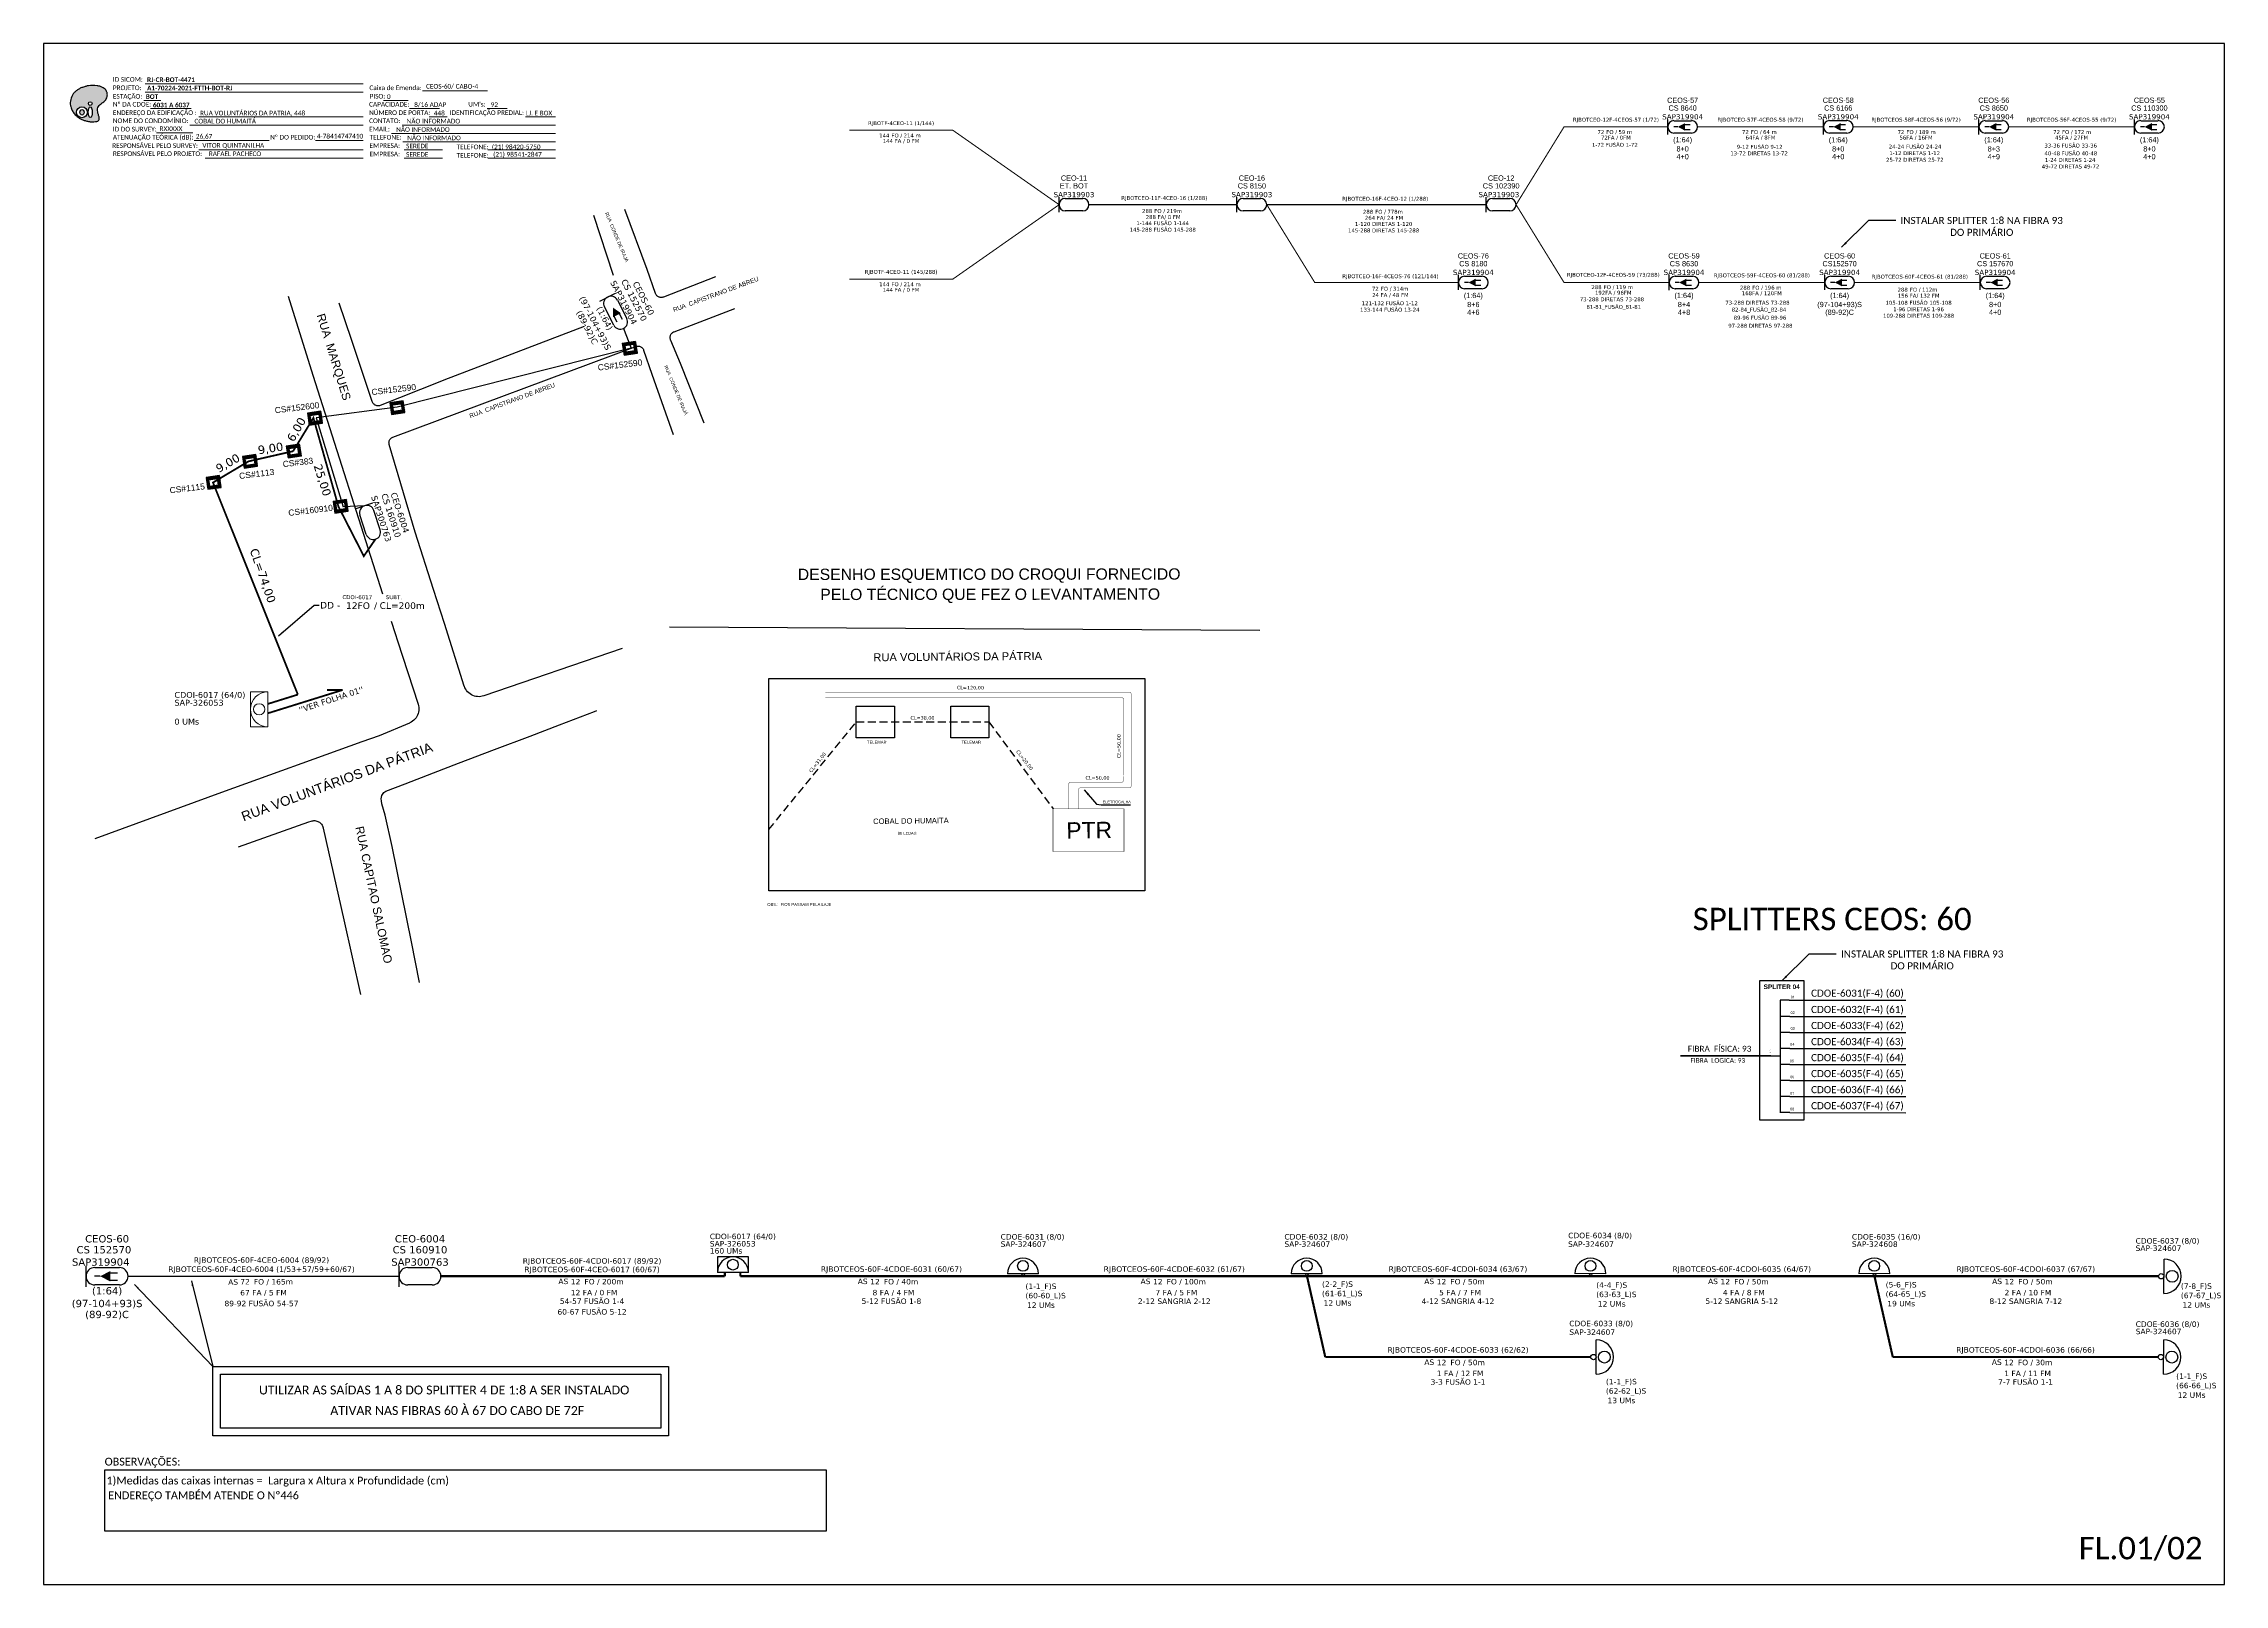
# Model space of a CAD drawing. Extents: x -4 to 1776, y 1 to 595.
# Drawn here: x -4 to 837, y 1 to 595 of the extents above; entities that cross this region are included whole.
import ezdxf
from ezdxf.enums import TextEntityAlignment as Align

# ---------------------------------------------------------------- set-up
doc = ezdxf.new("R2010")
doc.units = 0
for name, pattern in [('DASHED', [0.75, 0.5, -0.25]), ('DIVIDE', [1.25, 0.5, -0.25, 0, -0.25, 0, -0.25]), ('PHANTOM2', [1.25, 0.625, -0.125, 0.125, -0.125, 0.125, -0.125])]:
    doc.linetypes.add(name, pattern=pattern)
for name, color, linetype in [('10.1-Caixas Subterrâneas', 5, 'Continuous'), ('CAP a instalar', 1, 'Continuous'), ('CAP a retirar', 3, 'Continuous'), ('CD a instalar', 1, 'Continuous'), ('CDO_INTERIOR', 1, 'Continuous'), ('CDO_PARDE', 1, 'Continuous'), ('CDO_POSTE', 1, 'Continuous'), ('celulas gpon', 7, 'Continuous'), ('CEO', 1, 'Continuous'), ('CEOS', 1, 'Continuous'), ('label_cabos', 7, 'Continuous'), ('Legenda', 1, 'Continuous'), ('QUADRA', 7, 'Continuous'), ('surveys legendas', 7, 'Continuous')]:
    doc.layers.add(name, color=color, linetype=linetype)
for name, color, linetype, lineweight in [('20.1-CDO_INTERIOR', 1, 'Continuous', 0), ('Segmento Logradouro Texto', 238, 'Continuous', 0), ('Texto_Cabos', 1, 'Continuous', 20)]:
    doc.layers.add(name, color=color, linetype=linetype, lineweight=lineweight)
doc.layers.add('DROP DE CLIENTE', color=140, linetype='Continuous', plot=False)
doc.layers.add('EXTRA', color=50, linetype='Continuous', plot=False)
doc.styles.add('ARIAL', font='arial.ttf')
doc.styles.add('DIGICADE', font='arial.ttf')
doc.styles.add('MtXpl_Calibri', font='calibri.ttf')
doc.styles.add('NORMOGRAFO', font='arial.ttf')
doc.styles.add('siredit', font='verdana.ttf')
doc.styles.add('Style-font000', font='font000.shx')
doc.styles.add('WMF-Calibri0', font='calibri.ttf')
doc.styles.add('WMF-Calibri1', font='calibrib.ttf')
doc.linetypes.add('FENCELINE1', pattern='A,0.25,-0.1,[133,ltypeshp.shx,S=0.1,R=0,X=-0.1,Y=0],-0.1,1', length=1.45)
doc.dimstyles.new('CC', dxfattribs={"dimtxt": 1, "dimasz": 2, "dimexe": 0.18, "dimexo": 0.0625, "dimgap": 0.09, "dimtad": 0, "dimdec": 0, "dimrnd": 1, "dimzin": 0, "dimdsep": 46, "dimtxsty": 'siredit', "dimblk": 'NONE', "dimcen": 0, "dimse1": 1, "dimse2": 1, "dimsd1": 1, "dimsd2": 1, "dimclrt": 7, "dimadec": 0, "dimazin": 0, "dimtfac": 1, "dimtdec": 0, "dimtofl": 0, "dimtmove": 0, "dimatfit": 3, "dimfxl": 0, "dimtolj": 1, "dimtzin": 0, "dimarcsym": 0})
doc.dimstyles.new('ISO-25', dxfattribs={"dimtxt": 2.5, "dimasz": 2.5, "dimexe": 1.25, "dimexo": 0.625, "dimtad": 1, "dimtxsty": 'Standard', "dimcen": 2.5, "dimadec": 0, "dimazin": 0, "dimtfac": 1, "dimtmove": 0, "dimatfit": 3, "dimfxl": 0, "dimarcsym": 0})
doc.dimstyles.get("Standard").update_dxf_attribs({"dimtxt": 0.18, "dimasz": 0.18, "dimexe": 0.18, "dimexo": 0.0625, "dimgap": 0.09, "dimtad": 0, "dimtih": 1, "dimtoh": 1, "dimdec": 4, "dimzin": 0, "dimdsep": 46, "dimtxsty": 'Standard', "dimcen": 0.09, "dimadec": 0, "dimazin": 0, "dimtfac": 1, "dimtdec": 4, "dimtofl": 0, "dimtmove": 0, "dimatfit": 3, "dimfxl": 0, "dimtolj": 1, "dimtzin": 0, "dimarcsym": 0})

# ---------------------------------------------------------------- blocks, each defined once
blk = doc.blocks.new('OI')
h = blk.add_hatch(color=40)
edge = h.paths.add_edge_path()
edge.add_spline(control_points=[(4.35, -0.67), (3.92, -0.99), (3.26, -1.5), (2.81, -2.59), (2.9, -3.5), (3.06, -4.27), (3.31, -4.85), (3.37, -5.39), (3.4, -5.88), (3.2, -6.4), (2.54, -6.61), (1.65, -6.63), (0.55, -6.67), (-0.56, -6.42), (-1.61, -6.14), (-2.77, -5.61), (-3.92, -4.77), (-4.89, -3.7), (-5.34, -2.65), (-5.6, -1.94), (-5.85, -0.96), (-5.71, 0.47), (-5.1, 2.02), (-4.14, 3.02), (-3.3, 3.61), (-2.37, 4.16), (-1.36, 4.44), (-0.56, 4.7), (0.79, 4.85), (2.24, 4.97), (3.79, 4.57), (4.67, 4.21), (5.44, 3.65), (5.76, 2.99), (6.03, 2.21), (6.01, 1.46), (5.72, 0.64), (5.31, 0.08), (4.88, -0.38), (4.51, -0.55), (4.35, -0.67)], knot_values=[0, 0, 0, 0, 1.60434, 2.417191, 3.427595, 4.282808, 4.776746, 5.304182, 5.888771, 6.258406, 6.858137, 7.79129, 8.986195, 10.124242, 11.187857, 12.242908, 13.953784, 15.414161, 16.515391, 17.349188, 17.675853, 19.552021, 21.515531, 22.568638, 23.63245, 24.621084, 25.782718, 26.745347, 27.142653, 29.870543, 31.004649, 31.921532, 32.709589, 33.801391, 34.042471, 35.192333, 35.971461, 36.628871, 37.254359, 37.836911, 37.836911, 37.836911, 37.836911], degree=3, periodic=0)
h.paths.add_polyline_path([(1.13, -0.87, -1), (-0.04, -0.87, -1)], flags=16)
edge = h.paths.add_edge_path(flags=16)
edge.add_ellipse((0.56, -3.59), major_axis=(-0.02, 1.71), ratio=0.361305, start_angle=0, end_angle=360)
h.paths.add_polyline_path([(-0.36, -3.62, -1), (-3.8, -3.62, -1)], flags=16)
edge = h.paths.add_edge_path(flags=0)
edge.add_ellipse((-2.08, -3.62), major_axis=(0, 0.885), ratio=0.758294, start_angle=0, end_angle=360)
at = {"color": 40}
for centre, radius in [((-2.08, -3.62), 1.72), ((0.54, -0.87), 0.587)]:
    blk.add_circle(centre, radius, dxfattribs=at)
blk.add_ellipse((-2.08, -3.62), major_axis=(0, 0.885), ratio=0.758294, start_param=-3.141592653589792, end_param=3.141592653589792, dxfattribs=at)
blk.add_ellipse((0.56, -3.59), major_axis=(-0.02, 1.71), ratio=0.361305, dxfattribs=at)
at = {"color": 40, "start_tangent": (-0.800898, -0.598801), "end_tangent": (-0.800898, -0.598801)}
blk.add_spline([(4.35, -0.67), (3.2, -1.78), (2.9, -2.54), (2.92, -3.55), (3.12, -4.38), (3.28, -4.85), (3.37, -5.37), (3.35, -5.95), (3.2, -6.29), (2.66, -6.55), (1.73, -6.63), (0.54, -6.62), (-0.58, -6.41), (-1.6, -6.11), (-2.56, -5.67), (-3.95, -4.67), (-4.89, -3.56), (-5.37, -2.56), (-5.64, -1.78), (-5.72, -1.46), (-5.63, 0.42), (-4.84, 2.22), (-4.13, 2.99), (-3.27, 3.62), (-2.4, 4.09), (-1.3, 4.47), (-0.37, 4.72), (0.02, 4.77), (2.75, 4.8), (3.85, 4.53), (4.69, 4.16), (5.31, 3.68), (5.85, 2.73), (5.93, 2.5), (5.94, 1.35), (5.67, 0.62), (5.29, 0.08), (4.84, -0.36), (4.35, -0.67)], degree=3, dxfattribs=at)
blk = doc.blocks.new('_None')
blk = doc.blocks.new('LEGENDA DOS CABOS')
at = {"layer": 'label_cabos', "color": 0, "style": 'siredit'}
for tag, p in [('TIPO_CABO', (2.74, 0.52)), ('ID', (4.24, 1.63)), ('CABO', (6.16, 0.47)), ('/', (9.19, 0.47)), ('METROS', (14.36, 0.47)), ('XX', (14.31, 1.67))]:
    blk.add_attdef(tag, text='', height=1, rotation=359.69, dxfattribs=at).set_placement(p, align=Align.MIDDLE_CENTER)
blk = doc.blocks.new('*X8')
at = {"color": 0, "linetype": 'Continuous'}
for p, q in [((-1.25, 0.34099), (-0.49099, 1.1)), ((-1.25, 0.517767), (-0.667767, 1.1)), ((-1.25, 0.694544), (-0.844544, 1.1)), ((-1.25, 0.87132), (-1.02132, 1.1)), ((-1.25, 1.048097), (-1.198097, 1.1)), ((-1.25, 0.164214), (-0.8035, 0.610714)), ((-1.25, -0.012563), (-0.8035, 0.433937)), ((-1.25, -0.18934), (-0.8035, 0.25716)), ((-1.25, -0.366117), (-0.8035, 0.080383)), ((-0.789214, 0.625), (-0.314214, 1.1)), ((-0.612437, 0.625), (-0.137437, 1.1)), ((-0.43566, 0.625), (0.03934, 1.1)), ((-0.258883, 0.625), (0.216117, 1.1)), ((-0.082107, 0.625), (0.392893, 1.1)), ((0.09467, 0.625), (0.56967, 1.1)), ((0.271447, 0.625), (0.746447, 1.1)), ((0.448223, 0.625), (0.923223, 1.1)), ((0.625, 0.625), (1.1, 1.1)), ((0.801777, 0.625), (1.25, 1.073223)), ((0.8035, 0.449947), (1.25, 0.896447)), ((0.8035, 0.27317), (1.25, 0.71967)), ((0.8035, 0.096393), (1.25, 0.542893)), ((0.8035, -0.080383), (1.25, 0.366117)), ((0.8035, -0.25716), (1.25, 0.18934)), ((0.8035, -0.433937), (1.25, 0.012563)), ((-1.25, -0.542893), (-0.8035, -0.096393)), ((-1.25, -0.71967), (-0.8035, -0.27317)), ((-1.25, -0.896447), (-0.8035, -0.449947)), ((-1.25, -1.073223), (-0.801777, -0.625)), ((-1.1, -1.1), (-0.625, -0.625)), ((-0.923223, -1.1), (-0.448223, -0.625)), ((-0.746447, -1.1), (-0.271447, -0.625)), ((-0.56967, -1.1), (-0.09467, -0.625)), ((-0.392893, -1.1), (0.082107, -0.625)), ((-0.216117, -1.1), (0.258883, -0.625)), ((-0.03934, -1.1), (0.43566, -0.625)), ((0.137437, -1.1), (0.612437, -0.625)), ((0.314214, -1.1), (0.789214, -0.625)), ((0.49099, -1.1), (1.25, -0.34099)), ((0.667767, -1.1), (1.25, -0.517767)), ((0.8035, -0.610714), (1.25, -0.164214)), ((0.844544, -1.1), (1.25, -0.694544)), ((1.02132, -1.1), (1.25, -0.87132)), ((1.198097, -1.1), (1.25, -1.048097))]:
    blk.add_line(p, q, dxfattribs=at)
blk = doc.blocks.new('MANHOLE_MQ')
at = {"color": 0, "linetype": 'Continuous'}
for p, q in [((0.0000062, 0.0000057), (-0.0000063, 0.0000057)), ((-0.0000063, 0.0000057), (-0.0000063, -0.0000053)), ((-0.000004, 0.0000033), (0.000004, 0.0000033)), ((-0.000004, -0.0000029), (-0.000004, 0.0000033)), ((0.000004, 0.0000033), (0.000004, -0.0000029)), ((0.0000062, -0.0000053), (0.0000062, 0.0000057)), ((-0.0000063, -0.0000053), (0.0000062, -0.0000053)), ((0.000004, -0.0000029), (-0.000004, -0.0000029)), ((0.000004, -0.0000029), (0.000004, -0.0000029))]:
    blk.add_line(p, q, dxfattribs=at)
at = {"color": 0, "linetype": 'Continuous', "xscale": 5e-06, "yscale": 5e-06, "zscale": 1e-05}
blk.add_blockref('*X8', (0, 0.0000002), dxfattribs=at)
blk = doc.blocks.new('ceo')
at = {"layer": 'CEO', "color": 7}
for p, q in [((0.094, 0.094), (0.359, 0.094)), ((0.359, -0.094), (0.094, -0.094))]:
    blk.add_line(p, q, dxfattribs=at)
blk.add_lwpolyline([(0, -0.114), (0, 0.114)], dxfattribs=at)
for centre, start, end in [((0.094, 0), 90, 270), ((0.359, 0), 270, 90)]:
    blk.add_arc(centre, 0.0942, start, end, dxfattribs=at)
for tag, height, style, p in [('NOME?', 0.0798, 'Style-font000', (0.226, 0.404)), ('LOCAL?', 0.0798, 'Style-font000', (0.226, 0.286)), ('TIPO?', 0.0787, 'siredit', (0.226, 0.153))]:
    blk.add_attdef(tag, text='', height=height, dxfattribs=dict(at, style=style)).set_placement(p, align=Align.MIDDLE_CENTER)
at = {"layer": 'CEO', "color": 7, "style": 'siredit', "flags": 1}
blk.add_attdef('ID', text='', height=0.0472, dxfattribs=at).set_placement((0.226, 0.483), align=Align.MIDDLE_CENTER)
at = {"layer": 'CEO', "color": 7, "style": 'Style-font000', "flags": 1}
blk.add_attdef('FIBRAS_RESERVA', text='', height=0.0798, dxfattribs=at).set_placement((0.226, -0.156), align=Align.TOP_CENTER)
blk = doc.blocks.new('ceos')
at = {"layer": 'CEOS', "color": 7}
for p, q in [((0.094, 0.094), (0.359, 0.094)), ((0.359, -0.094), (0.094, -0.094))]:
    blk.add_line(p, q, dxfattribs=at)
for points in [[(0, -0.114), (0, 0.114)], [(0.258, 0.037), (0.338, 0.037)], [(0.153, 0), (0.09, 0)], [(0.258, -0.041), (0.338, -0.041)]]:
    blk.add_lwpolyline(points, dxfattribs=at)
blk.add_lwpolyline([(0.153, 0, 0, 0.116, 0), (0.263, 0, 0.116, 0.116, 0)], format="xyseb", dxfattribs=at)
for centre, start, end in [((0.094, 0), 90, 270), ((0.359, 0), 270, 90)]:
    blk.add_arc(centre, 0.0942, start, end, dxfattribs=at)
for tag, height, style, p in [('NOME?', 0.0798, 'Style-font000', (0.226, 0.404)), ('LOCAL?', 0.0798, 'Style-font000', (0.226, 0.286)), ('TIPO?', 0.0787, 'siredit', (0.226, 0.153))]:
    blk.add_attdef(tag, text='', height=height, dxfattribs=dict(at, style=style)).set_placement(p, align=Align.MIDDLE_CENTER)
at = {"layer": 'CEOS', "color": 7, "style": 'siredit', "flags": 1}
blk.add_attdef('ID', text='', height=0.0472, dxfattribs=at).set_placement((0.226, 0.483), align=Align.MIDDLE_CENTER)
at = {"layer": 'CEOS', "color": 7, "style": 'Style-font000'}
for tag, p in [('FIBRAS_FUSIONADAS', (0.226, -0.294)), ('RACIO_SPLITAGEM', (0.226, -0.156)), ('FIBRAS_RESERVA', (0.226, -0.412))]:
    blk.add_attdef(tag, text='', height=0.0798, dxfattribs=at).set_placement(p, align=Align.TOP_CENTER)
blk = doc.blocks.new('Cabos_2')
at = {"layer": 'Texto_Cabos', "color": 7, "style": 'siredit'}
blk.add_text('FO /', height=1.5, dxfattribs=at).set_placement((0.44, -2), align=Align.MIDDLE_RIGHT)
for tag, p in [('N_CABOS', (0, 2.76)), ('FA/FM', (0, -4.14))]:
    blk.add_attdef(tag, text='', height=1.5, dxfattribs=at).set_placement(p, align=Align.MIDDLE_CENTER)
blk.add_attdef('FIBRAS', text='', height=1.5, dxfattribs=at).set_placement((-4.5, -2), align=Align.MIDDLE_RIGHT)
blk.add_attdef('FUSÃO_001', (-0.47, -7.43), '', height=1.5, dxfattribs=at)
blk.add_attdef('METROS', text='', height=1.5, dxfattribs=at).set_placement((1, -2), align=Align.MIDDLE_LEFT)

msp = doc.modelspace()

# ---------------------------------------------------------------- linework, layer by layer
for p, q in [((837.17, 595.26), (-3.83, 595.26)), ((-3.83, 595.26), (-3.83, 1.26)), ((837.17, 1.26), (837.17, 595.26)), ((-3.83, 1.26), (837.17, 1.26))]:
    msp.add_line(p, q)
at = {"color": 7, "linetype": 'Continuous'}
for p, q in [((665.86, 226.51), (665.86, 183.08)), ((669.38, 226.51), (665.86, 226.51)), ((669.55, 220.23), (666.04, 220.23)), ((669.55, 214.03), (666.04, 214.03)), ((662.21, 205.08), (665.84, 205.08)), ((669.55, 207.81), (666.04, 207.81)), ((669.55, 201.65), (666.04, 201.65)), ((669.55, 195.48), (666.04, 195.48)), ((669.55, 189.3), (666.04, 189.3)), ((669.55, 183.12), (666.04, 183.12))]:
    msp.add_line(p, q, dxfattribs=at)
at = {"color": 10, "linetype": 'Continuous'}
for p, q in [((669.38, 226.51), (714.32, 226.5)), ((669.55, 220.23), (714.32, 220.21)), ((669.55, 214.05), (714.32, 214.03)), ((669.55, 207.83), (714.32, 207.81)), ((669.55, 201.66), (714.32, 201.65)), ((669.55, 195.5), (714.32, 195.48)), ((669.55, 189.31), (714.32, 189.29)), ((669.55, 183.12), (714.32, 183.11))]:
    msp.add_line(p, q, dxfattribs=at)
at = {"color": 1, "linetype": 'Continuous', "lineweight": 60}
msp.add_line((662.21, 205.08), (627.42, 204.97), dxfattribs=at)
at = {"color": 7, "lineweight": 0}
for points in [[(34.76, 573.3), (41.31, 573.3)], [(35.28, 579.81), (119.43, 579.81)], [(35.28, 576.58), (119.43, 576.58)], [(127.22, 573.34), (136.71, 573.34)], [(142.27, 577.07), (167.4, 577.07)], [(37.42, 570.23), (53.09, 570.23)], [(52.58, 563.88), (119.43, 563.88)], [(55.99, 566.99), (119.43, 566.99)], [(134.39, 563.88), (193.56, 563.88)], [(137.27, 570.23), (148.89, 570.23)], [(144.86, 566.99), (151.8, 566.99)], [(167.22, 570.23), (174.88, 570.23)], [(182.03, 566.99), (193.54, 566.99)], [(39.74, 560.82), (53.69, 560.82)], [(54.28, 557.85), (83.14, 557.85)], [(101.02, 557.85), (119.45, 557.85)], [(130.35, 560.64), (193.56, 560.64)], [(134.64, 557.41), (193.56, 557.41)], [(55.99, 554.29), (119.43, 554.29)], [(58.48, 551.06), (119.43, 551.06)], [(135.24, 554.29), (150.04, 554.29)], [(135.24, 551.06), (150.04, 551.06)], [(167.49, 554.29), (193.56, 554.29)], [(167.52, 551.06), (193.56, 551.06)]]:
    msp.add_lwpolyline(points, dxfattribs=at)
at = {"linetype": 'DASHED', "ltscale": 6, "const_width": 0.127}
for points in [[(415.6, 335.11), (415.6, 344.4, 0.414214), (414.75, 345.24), (297.62, 345.24)], [(412.55, 311.95), (412.68, 342.33, 0.414214), (411.84, 343.18), (297.62, 343.18)], [(391.36, 300.25), (391.36, 309.54, -0.414214), (392.2, 310.39), (411.71, 310.39, 0.414214), (412.55, 311.23), (412.55, 312.66)]]:
    msp.add_lwpolyline(points, format="xyb", dxfattribs=at)
at = {"linetype": 'DASHED', "ltscale": 6}
msp.add_lwpolyline([(275.9, 292.33), (309.57, 333.73), (360.74, 333.73), (385.46, 300.25)], dxfattribs=at)
msp.add_lwpolyline([(395.13, 300.25, 0.127, 0.127, 0), (395.13, 307.48, 0.127, 0.127, -0.414214), (395.97, 308.32, 0.127, 0.127, 0), (414.75, 308.32, 0.127, 0.127, 0.414214), (415.6, 309.17, 0.127, 0.127, 0), (415.6, 335.11, 0, 0, 0)], format="xyseb", dxfattribs=at)
at = {"color": 7, "linetype": 'PHANTOM2', "ltscale": 8, "const_width": 0.211}
msp.add_lwpolyline([(385.46, 300.25), (412.83, 300.25), (412.83, 283.79), (385.46, 283.79)], close=True, dxfattribs=at)
at = {"color": 7}
msp.add_lwpolyline([(657.89, 180.3), (675.17, 180.3), (675.17, 233.95), (657.89, 233.95)], close=True, dxfattribs=at)
at = {"color": 1}
for points in [[(61.39, 85.24), (237.11, 85.24), (237.11, 58.54), (61.39, 58.54)], [(64.32, 82.3), (234.18, 82.3), (234.18, 61.48), (64.32, 61.48)]]:
    msp.add_lwpolyline(points, close=True, dxfattribs=at)
at = {"color": 0}
msp.add_lwpolyline([(19.73, 45.46), (297.98, 45.46), (297.98, 21.75), (19.73, 21.75)], close=True, dxfattribs=at)
at = {"color": 1}
for centre in [(373.94, 120.55), (483.38, 120.55), (592.78, 120.55), (702.23, 120.55)]:
    msp.add_circle(centre, 0.502, dxfattribs=at)
at = {"layer": '20.1-CDO_INTERIOR', "color": 5, "lineweight": 18}
msp.add_lwpolyline([(75.92, 345.39), (75.91, 331.85), (82.69, 331.85), (82.69, 345.39)], close=True, dxfattribs=at)
msp.add_circle((79.3, 338.62), 2.17, dxfattribs=at)
msp.add_arc((82.69, 338.62), 6.77, 89.97241, 269.97241, dxfattribs=at)
at = {"layer": 'CAP a instalar', "color": 5, "linetype": 'Continuous', "ltscale": 5}
for p, q in [((219.85, 485.49), (222.7, 477.86)), ((222.7, 477.86), (132.47, 455.05)), ((132.47, 455.05), (101.23, 450.98)), ((101.23, 450.98), (111.75, 416.63)), ((119.92, 417.12), (111.75, 416.63))]:
    msp.add_line(p, q, dxfattribs=at)
at = {"layer": 'CAP a instalar', "color": 7, "linetype": 'Continuous', "ltscale": 5}
msp.add_line((111.75, 416.63), (111.75, 416.63), dxfattribs=at)
at = {"layer": 'CAP a instalar', "color": 5, "linetype": 'FENCELINE1', "ltscale": 7}
for points, const_width in [([(109.86, 416.8), (100.21, 450.96), (92.38, 438.13)], 0.702), ([(92.38, 438.13), (75.15, 434.2), (61.49, 426.04), (94.21, 344.3)], 0.702), ([(124.16, 404.23), (119.65, 397.68), (109.86, 416.8), (109.86, 416.8)], 0.702), ([(94.21, 344.3), (82.69, 340.71)], 0.702), ([(149.41, 120.05), (149.41, 120.05), (258.85, 120.05)], 0.837), ([(258.85, 121.52), (258.85, 120.05)], 0.837)]:
    msp.add_lwpolyline(points, dxfattribs=dict(at, const_width=const_width))
at = {"layer": 'CAP a instalar', "color": 1, "linetype": 'FENCELINE1', "ltscale": 7, "const_width": 0.702}
for points in [[(82.69, 337.1), (111.47, 346.07)], [(111.47, 346.07), (105.4, 346.05)]]:
    msp.add_lwpolyline(points, dxfattribs=at)
at = {"layer": 'CAP a instalar', "linetype": 'FENCELINE1', "ltscale": 7, "const_width": 0.837}
for points in [[(264.85, 121.52), (264.85, 120.05)], [(264.85, 120.05), (264.85, 120.05), (374.3, 120.05)], [(373.94, 120.05), (373.94, 120.05), (483.38, 120.05)], [(483.34, 120.05), (483.34, 120.05), (592.78, 120.05)], [(483.38, 120.05), (490.44, 88.89)], [(592.78, 120.05), (592.78, 120.05), (702.23, 120.05)], [(702.23, 120.05), (811.78, 120.05)], [(702.23, 120.05), (709.29, 88.89)], [(490.44, 88.89), (592.81, 88.89)], [(709.29, 88.89), (811.66, 88.89)]]:
    msp.add_lwpolyline(points, dxfattribs=at)
at = {"layer": 'CAP a retirar', "color": 5, "linetype": 'Continuous', "const_width": 0.563}
msp.add_lwpolyline([(28.74, 120.05), (28.74, 120.05), (133.22, 120.05)], dxfattribs=at)
at = {"layer": 'CD a instalar', "color": 0, "linetype": 'Continuous', "const_width": 0.4}
for points in [[(387.79, 533.17), (346.83, 561.84), (306.83, 561.84)], [(622.51, 563.17), (582.51, 563.17), (564.01, 533.17)], [(634.01, 563.17), (682.51, 563.17)], [(694.01, 563.17), (742.51, 563.17)], [(754.01, 563.17), (802.51, 563.17)], [(387.79, 533.17), (346.83, 504.49), (306.83, 504.49)], [(399.29, 533.17), (456.38, 533.17)], [(467.88, 533.17), (552.51, 533.17)], [(541.78, 503.17), (486.38, 503.17), (467.88, 533.17)], [(623.03, 503.17), (582.51, 503.17), (564.01, 533.17)], [(694.53, 503.17), (743.03, 503.17)]]:
    msp.add_lwpolyline(points, dxfattribs=at)
at = {"layer": 'CD a instalar', "color": 5, "linetype": 'Continuous', "const_width": 0.4}
msp.add_lwpolyline([(634.53, 503.17), (683.03, 503.17)], dxfattribs=at)
at = {"layer": 'CDO_INTERIOR', "color": 5}
for p, q in [((256.01, 127.5), (256, 121.52)), ((267.97, 127.5), (256.01, 127.5)), ((267.97, 121.52), (267.97, 127.5))]:
    msp.add_line(p, q, dxfattribs=at)
msp.add_lwpolyline([(267.97, 121.52), (256, 121.52)], dxfattribs=at)
at = {"layer": 'CDO_INTERIOR'}
for points in [[(379.83, 121.04), (367.87, 121.04)], [(489.27, 121.04), (477.31, 121.04)], [(598.67, 121.04), (586.71, 121.05)], [(708.12, 121.04), (696.16, 121.05)]]:
    msp.add_lwpolyline(points, dxfattribs=at)
at = {"layer": 'CDO_INTERIOR', "color": 5}
msp.add_circle((261.99, 124.51), 2.06, dxfattribs=at)
at = {"layer": 'CDO_INTERIOR'}
for centre in [(373.85, 124.03), (483.29, 124.03), (592.69, 124.03), (702.14, 124.03)]:
    msp.add_circle(centre, 2.06, dxfattribs=at)
at = {"layer": 'CDO_INTERIOR', "color": 5}
msp.add_arc((261.98, 121.52), 5.98, 359.97241, 179.97241, dxfattribs=at)
at = {"layer": 'CDO_INTERIOR'}
for centre in [(373.85, 121.04), (483.29, 121.04), (592.69, 121.04), (702.14, 121.04)]:
    msp.add_arc(centre, 5.98, 359.97241, 179.97241, dxfattribs=at)
at = {"layer": 'CDO_POSTE'}
for points in [[(813.86, 113.4), (813.9, 126.69)], [(594.89, 82.24), (594.93, 95.54)], [(813.73, 82.24), (813.77, 95.54)]]:
    msp.add_lwpolyline(points, dxfattribs=at)
for centre, radius in [((812.82, 120.05), 1.04), ((817.03, 120.03), 2.29), ((593.85, 88.89), 1.04), ((598.06, 88.88), 2.29), ((812.7, 88.89), 1.04), ((816.91, 88.88), 2.29)]:
    msp.add_circle(centre, radius, dxfattribs=at)
for centre in [(813.88, 120.04), (594.91, 88.89), (813.75, 88.89)]:
    msp.add_arc(centre, 6.65, 269.82305, 89.82305, dxfattribs=at)
at = {"layer": 'CEO', "color": 0}
for p, q in [((458.77, 535.56), (465.48, 535.56)), ((465.48, 530.77), (458.77, 530.77)), ((554.91, 535.56), (561.62, 535.56)), ((554.91, 535.56), (561.62, 535.56)), ((561.62, 530.77), (554.91, 530.77)), ((561.62, 530.77), (554.91, 530.77)), ((625.43, 505.56), (632.14, 505.56)), ((625.43, 505.56), (632.14, 505.56)), ((632.14, 500.77), (625.43, 500.77)), ((632.14, 500.77), (625.43, 500.77))]:
    msp.add_line(p, q, dxfattribs=at)
at = {"layer": 'CEO', "color": 5}
for p, q in [((120.6, 406.04), (118.14, 413.57)), ((125.97, 407.79), (123.51, 415.32)), ((136.59, 123.41), (146.04, 123.41)), ((146.04, 116.68), (136.59, 116.68))]:
    msp.add_line(p, q, dxfattribs=at)
at = {"layer": 'CEO', "color": 0}
for points in [[(456.38, 530.28), (456.38, 536.05)], [(552.51, 530.28), (552.51, 536.05)], [(552.51, 530.28), (552.51, 536.05)], [(623.03, 500.28), (623.03, 506.05)], [(623.03, 500.28), (623.03, 506.05)]]:
    msp.add_lwpolyline(points, dxfattribs=at)
at = {"layer": 'CEO', "color": 5}
for points in [[(116.72, 416.07), (123.19, 418.19)], [(133.22, 115.98), (133.22, 124.11)]]:
    msp.add_lwpolyline(points, dxfattribs=at)
at = {"layer": 'CEO', "color": 0}
for centre, start, end in [((458.77, 533.17), 90, 270), ((465.48, 533.17), 270, 90), ((554.91, 533.17), 90, 270), ((554.91, 533.17), 90, 270), ((561.62, 533.17), 270, 90), ((561.62, 533.17), 270, 90), ((625.43, 503.17), 90, 270), ((625.43, 503.17), 90, 270), ((632.14, 503.17), 270, 90), ((632.14, 503.17), 270, 90)]:
    msp.add_arc(centre, 2.39, start, end, dxfattribs=at)
at = {"layer": 'CEO', "color": 5}
for centre, radius, start, end in [((120.83, 414.44), 2.82, 18.07852, 198.07852), ((123.29, 406.91), 2.82, 198.07852, 18.07852), ((136.59, 120.05), 3.37, 90, 270), ((146.04, 120.05), 3.37, 270, 90)]:
    msp.add_arc(centre, radius, start, end, dxfattribs=at)
at = {"layer": 'CEOS', "color": 0}
for p, q in [((684.91, 565.56), (691.62, 565.56)), ((691.62, 560.77), (684.91, 560.77)), ((544.17, 505.56), (550.89, 505.56)), ((625.43, 505.56), (632.14, 505.56)), ((745.43, 505.56), (752.14, 505.56)), ((550.89, 500.77), (544.17, 500.77)), ((632.14, 500.77), (625.43, 500.77)), ((752.14, 500.77), (745.43, 500.77))]:
    msp.add_line(p, q, dxfattribs=at)
at = {"layer": 'CEOS', "color": 5}
for p, q in [((685.43, 505.56), (692.14, 505.56)), ((217.44, 496.34), (221.06, 489.29)), ((692.14, 500.77), (685.43, 500.77)), ((216.04, 486.71), (212.42, 493.75)), ((15.92, 123.41), (25.37, 123.41)), ((25.37, 116.68), (15.92, 116.68))]:
    msp.add_line(p, q, dxfattribs=at)
at = {"layer": 'CEOS', "color": 0}
for points in [[(682.51, 560.28), (682.51, 566.05)], [(689.06, 564.12), (691.1, 564.12)], [(686.41, 563.17), (684.8, 563.17)], [(689.06, 562.12), (691.1, 562.12)], [(541.78, 500.28), (541.78, 506.05)], [(623.03, 500.28), (623.03, 506.05)], [(743.03, 500.28), (743.03, 506.05)], [(545.68, 503.17), (544.06, 503.17)], [(548.32, 504.12), (550.36, 504.12)], [(548.32, 502.12), (550.36, 502.12)], [(626.93, 503.17), (625.32, 503.17)], [(629.58, 504.12), (631.62, 504.12)], [(629.58, 502.12), (631.62, 502.12)], [(746.93, 503.17), (745.32, 503.17)], [(749.58, 504.12), (751.62, 504.12)], [(749.58, 502.12), (751.62, 502.12)]]:
    msp.add_lwpolyline(points, dxfattribs=at)
for points in [[(686.41, 563.17, 0, 2.95, 0), (689.18, 563.17, 2.95, 2.95, 0)], [(545.68, 503.17, 0, 2.95, 0), (548.45, 503.17, 2.95, 2.95, 0)], [(626.93, 503.17, 0, 2.95, 0), (629.7, 503.17, 2.95, 2.95, 0)], [(746.93, 503.17, 0, 2.95, 0), (749.7, 503.17, 2.95, 2.95, 0)]]:
    msp.add_lwpolyline(points, format="xyseb", dxfattribs=at)
at = {"layer": 'CEOS', "color": 5}
for points in [[(683.03, 500.28), (683.03, 506.05)], [(210.61, 496), (216.66, 499.11)], [(686.93, 503.17), (685.32, 503.17)], [(689.58, 504.12), (691.62, 504.12)], [(689.58, 502.12), (691.62, 502.12)], [(216.08, 490.13), (217.18, 487.99)], [(218.17, 491.2), (219.27, 489.06)], [(12.55, 115.98), (12.55, 124.11)], [(18.04, 120.05), (15.77, 120.05)], [(21.76, 121.38), (24.63, 121.38)], [(21.76, 118.58), (24.63, 118.58)]]:
    msp.add_lwpolyline(points, dxfattribs=at)
for points in [[(686.93, 503.17, 0, 2.95, 0), (689.7, 503.17, 2.95, 2.95, 0)], [(215.74, 493.47, 0, 3.49, 0), (217.24, 490.56, 3.49, 3.49, 0)], [(18.04, 120.05, 0, 4.16, 0), (21.94, 120.05, 4.16, 4.16, 0)]]:
    msp.add_lwpolyline(points, format="xyseb", dxfattribs=at)
at = {"layer": 'CEOS', "color": 0}
for centre, start, end in [((684.91, 563.17), 90, 270), ((691.62, 563.17), 270, 90), ((544.17, 503.17), 90, 270), ((550.89, 503.17), 270, 90), ((625.43, 503.17), 90, 270), ((632.14, 503.17), 270, 90), ((745.43, 503.17), 90, 270), ((752.14, 503.17), 270, 90)]:
    msp.add_arc(centre, 2.39, start, end, dxfattribs=at)
at = {"layer": 'CEOS', "color": 5}
for centre, radius, start, end in [((685.43, 503.17), 2.39, 90, 270), ((692.14, 503.17), 2.39, 270, 90), ((214.93, 495.04), 2.82, 27.23183, 207.23183), ((218.55, 488), 2.82, 207.23183, 27.23183), ((15.92, 120.05), 3.37, 90, 270), ((25.37, 120.05), 3.37, 270, 90)]:
    msp.add_arc(centre, radius, start, end, dxfattribs=at)
at = {"layer": 'DROP DE CLIENTE', "color": 7}
msp.add_lwpolyline([(237.51, 370.48), (465.2, 369.17)], dxfattribs=at)
msp.add_lwpolyline([(420.9, 268.6), (275.9, 268.6), (275.9, 350.49), (420.9, 350.49)], close=True, dxfattribs=at)
at = {"layer": 'DROP DE CLIENTE', "color": 5}
for points in [[(309.57, 339.81), (324.27, 339.81), (324.27, 327.64), (309.57, 327.64)], [(346.03, 339.81), (360.74, 339.81), (360.74, 327.64), (346.03, 327.64)]]:
    msp.add_lwpolyline(points, close=True, dxfattribs=at)
at = {"layer": 'QUADRA', "color": 4}
for p, q in [((208.24, 529.07), (215.81, 506.03)), ((114.9, 481.14), (110.2, 495.22)), ((122.92, 457.23), (114.9, 481.14)), ((204.57, 486.18), (150.52, 465.45)), ((148.92, 464.82), (126.02, 455.78)), ((150.5, 465.45), (148.92, 464.82)), ((150.52, 465.45), (150.5, 465.45)), ((123.02, 457), (122.92, 457.23)), ((123.12, 456.78), (123.02, 457)), ((123.26, 456.57), (123.12, 456.78)), ((123.42, 456.38), (123.26, 456.57)), ((123.59, 456.21), (123.42, 456.38)), ((123.79, 456.05), (123.59, 456.21)), ((124, 455.92), (123.79, 456.05)), ((124.22, 455.82), (124, 455.92)), ((124.46, 455.73), (124.22, 455.82)), ((124.69, 455.66), (124.46, 455.73)), ((124.94, 455.63), (124.69, 455.66)), ((125.18, 455.62), (124.94, 455.63)), ((125.42, 455.64), (125.18, 455.62)), ((125.67, 455.68), (125.42, 455.64)), ((125.91, 455.75), (125.67, 455.68)), ((126.02, 455.78), (125.91, 455.75))]:
    msp.add_line(p, q, dxfattribs=at)
for points in [[(255.32, 505.35), (235.19, 497.56), (234.95, 497.49), (234.72, 497.44), (234.47, 497.41), (234.22, 497.41), (233.97, 497.43), (233.74, 497.49), (233.5, 497.55), (233.27, 497.66), (233.06, 497.79), (232.86, 497.93), (232.68, 498.09), (232.51, 498.28), (232.37, 498.47), (232.23, 498.69), (232.14, 498.92), (232.11, 498.98), (228.89, 508.13), (220.33, 531.33)], [(90.48, 497.88), (100, 467.5), (126.8, 383.17)], [(262.55, 492.96), (239.21, 484.08), (238.99, 483.97), (238.78, 483.85), (238.58, 483.71), (238.39, 483.54), (238.22, 483.36), (238.08, 483.16), (237.95, 482.95), (237.85, 482.73), (237.78, 482.49), (237.72, 482.25), (237.7, 482.01), (237.7, 481.76), (237.73, 481.51), (237.77, 481.27), (237.85, 481.03), (237.87, 480.97), (241.6, 472.01), (250.76, 449.04)], [(146.56, 384.86), (139.51, 406.95), (129.46, 440.68), (129.4, 440.91), (129.38, 441.16), (129.36, 441.41), (129.39, 441.66), (129.42, 441.89), (129.49, 442.13), (129.59, 442.36), (129.71, 442.58), (129.85, 442.79), (130.01, 442.97), (130.19, 443.14), (130.38, 443.3), (130.59, 443.43), (130.82, 443.53), (130.9, 443.56), (224.51, 478.53), (224.75, 478.6), (224.98, 478.65), (225.23, 478.67), (225.48, 478.67), (225.73, 478.65), (225.96, 478.59), (226.2, 478.52), (226.42, 478.41), (226.63, 478.28), (226.84, 478.14), (227.01, 477.98), (227.18, 477.79), (227.32, 477.59), (227.45, 477.38), (227.54, 477.14), (227.57, 477.08), (230.68, 467.89), (238.98, 444.59)], [(150.75, 371.72), (146.56, 384.86)], [(130.14, 372.65), (131.69, 367.79), (132.59, 365.03), (140.61, 340.62), (140.76, 340.02), (140.87, 339.41), (140.91, 338.79), (140.87, 338.18), (140.78, 337.57), (140.62, 336.98), (140.4, 336.4), (140.11, 335.84), (139.78, 335.32), (139.39, 334.84), (138.96, 334.4), (138.49, 334.01), (137.97, 333.67), (137.41, 333.39), (137.27, 333.33), (125.52, 328.43), (118.92, 326.04)], [(219.25, 362.01), (165.92, 343.8), (165.32, 343.63), (164.72, 343.52), (164.1, 343.48), (163.48, 343.5), (162.88, 343.6), (162.28, 343.75), (161.7, 343.96), (161.14, 344.23), (160.61, 344.56), (160.13, 344.94), (159.69, 345.37), (159.29, 345.85), (158.95, 346.36), (158.66, 346.9), (158.43, 347.48), (158.39, 347.6), (150.75, 371.72)], [(141.15, 233.31), (138, 248.93), (130.53, 285.67), (127.88, 297.77), (126.64, 302.14), (126.41, 303.28), (126.32, 304.1), (126.59, 305.39), (127.37, 306.5), (128.1, 307.12), (135.65, 309.95), (146.52, 314.13), (156.17, 317.8), (170.1, 323.11), (183.82, 328.29), (195.15, 332.63), (208.61, 337.77), (209.49, 338.1)], [(118.92, 326.04), (64.74, 306.61)], [(64.74, 306.61), (15.93, 288.69)], [(71.35, 285.54), (98.5, 295.22), (99.35, 295.52), (99.7, 295.62), (100.07, 295.68), (100.43, 295.71), (100.81, 295.69), (101.18, 295.65), (101.53, 295.55), (101.88, 295.43), (102.21, 295.27), (102.53, 295.07), (102.82, 294.84), (103.09, 294.59), (103.32, 294.3), (103.54, 294), (103.71, 293.66), (103.84, 293.32), (103.95, 292.97), (103.95, 292.96), (104, 292.77), (111.91, 257.52), (118.41, 228.62)]]:
    msp.add_lwpolyline(points, dxfattribs=at)

# ---------------------------------------------------------------- block references
at = {"color": 7, "xscale": 1.213923925163967, "yscale": 1.213923925163967, "zscale": 1.213923925163967, "rotation": 0.1532896023949059}
msp.add_blockref('OI', (13.47, 573.2), dxfattribs=at)
at = {"layer": '10.1-Caixas Subterrâneas', "color": 30, "xscale": 415851.8675817341, "yscale": 415851.8675817341, "zscale": 415851.8675817341, "rotation": 188.4203715481282}
for p in [(222.21, 477.91), (132.56, 455), (100.8, 450.95), (92.63, 438.25), (75.73, 434.28), (61.67, 426.15), (110.67, 416.99)]:
    msp.add_blockref('MANHOLE_MQ', p, dxfattribs=at)
at = {"layer": 'CDO_PARDE', "color": 0, "linetype": 'DIVIDE'}
ref = msp.add_blockref('Cabos_2', (326.83, 561.84), dxfattribs=at)
ref.add_attrib('N_CABOS', 'RJBOTF-4CEO-11 (1/144)', dxfattribs={"layer": 'Texto_Cabos', "color": 7, "height": 1.5, "style": 'siredit'}).set_placement((326.83, 564.6), align=Align.MIDDLE_CENTER)
ref.add_attrib('FA/FM', '144 FA / 0 FM', dxfattribs={"layer": 'Texto_Cabos', "color": 7, "height": 1.5, "style": 'siredit'}).set_placement((326.83, 557.71), align=Align.MIDDLE_CENTER)
ref.add_attrib('FIBRAS', '144', dxfattribs={"layer": 'Texto_Cabos', "color": 7, "height": 1.5, "style": 'siredit'}).set_placement((322.33, 559.84), align=Align.MIDDLE_RIGHT)
ref.add_attrib('METROS', '214 m', dxfattribs={"layer": 'Texto_Cabos', "color": 7, "height": 1.5, "style": 'siredit'}).set_placement((327.83, 559.84), align=Align.MIDDLE_LEFT)
ref = msp.add_blockref('Cabos_2', (602.51, 563.17), dxfattribs=at)
ref.add_attrib('N_CABOS', 'RJBOTCEO-12F-4CEOS-57 (1/72)', dxfattribs={"layer": 'Texto_Cabos', "color": 7, "height": 1.5, "style": 'siredit'}).set_placement((602.51, 565.93), align=Align.MIDDLE_CENTER)
ref.add_attrib('FUSÃO_001', '1-72 FUSÃO 1-72', (593.27, 555.5), dxfattribs={"layer": 'Texto_Cabos', "color": 7, "height": 1.5, "style": 'siredit'})
ref.add_attrib('FA/FM', '72FA / 0FM', dxfattribs={"layer": 'Texto_Cabos', "color": 7, "height": 1.5, "style": 'siredit'}).set_placement((602.51, 559.03), align=Align.MIDDLE_CENTER)
ref.add_attrib('FIBRAS', '72', dxfattribs={"layer": 'Texto_Cabos', "color": 7, "height": 1.5, "style": 'siredit'}).set_placement((598.01, 561.17), align=Align.MIDDLE_RIGHT)
ref.add_attrib('METROS', '59 m', dxfattribs={"layer": 'Texto_Cabos', "color": 7, "height": 1.5, "style": 'siredit'}).set_placement((603.51, 561.17), align=Align.MIDDLE_LEFT)
ref = msp.add_blockref('Cabos_2', (658.26, 563.17), dxfattribs=at)
ref.add_attrib('N_CABOS', 'RJBOTCEO-57F-4CEOS-58 (9/72)', dxfattribs={"layer": 'Texto_Cabos', "color": 7, "height": 1.5, "style": 'siredit'}).set_placement((658.26, 565.93), align=Align.MIDDLE_CENTER)
ref.add_attrib('FUSÃO_001', '9-12 FUSÃO 9-12', (649.11, 554.73), dxfattribs={"layer": 'Texto_Cabos', "color": 7, "height": 1.5, "style": 'siredit'})
ref.add_attrib('FA/FM', '64FA / 8FM', dxfattribs={"layer": 'Texto_Cabos', "color": 7, "height": 1.5, "style": 'siredit'}).set_placement((658.26, 559.03), align=Align.MIDDLE_CENTER)
ref.add_attrib('FIBRAS', '72', dxfattribs={"layer": 'Texto_Cabos', "color": 7, "height": 1.5, "style": 'siredit'}).set_placement((653.76, 561.17), align=Align.MIDDLE_RIGHT)
ref.add_attrib('METROS', '64 m', dxfattribs={"layer": 'Texto_Cabos', "color": 7, "height": 1.5, "style": 'siredit'}).set_placement((659.26, 561.17), align=Align.MIDDLE_LEFT)
ref.add_attrib('FUSÃO_002', '13-72 DIRETAS 13-72', (646.64, 552.2), dxfattribs={"layer": 'Texto_Cabos', "color": 7, "height": 1.5, "style": 'siredit'})
ref = msp.add_blockref('Cabos_2', (778.26, 563.17), dxfattribs=at)
ref.add_attrib('N_CABOS', 'RJBOTCEOS-56F-4CEOS-55 (9/72)', dxfattribs={"layer": 'Texto_Cabos', "color": 7, "height": 1.5, "style": 'siredit'}).set_placement((778.26, 565.93), align=Align.MIDDLE_CENTER)
ref.add_attrib('FUSÃO_001', '33-36 FUSÃO 33-36', (767.76, 555.2), dxfattribs={"layer": 'Texto_Cabos', "color": 7, "height": 1.5, "style": 'siredit'})
ref.add_attrib('FA/FM', '45FA / 27FM', dxfattribs={"layer": 'Texto_Cabos', "color": 7, "height": 1.5, "style": 'siredit'}).set_placement((778.26, 559.03), align=Align.MIDDLE_CENTER)
ref.add_attrib('FIBRAS', '72', dxfattribs={"layer": 'Texto_Cabos', "color": 7, "height": 1.5, "style": 'siredit'}).set_placement((773.76, 561.17), align=Align.MIDDLE_RIGHT)
ref.add_attrib('METROS', '172 m', dxfattribs={"layer": 'Texto_Cabos', "color": 7, "height": 1.5, "style": 'siredit'}).set_placement((779.26, 561.17), align=Align.MIDDLE_LEFT)
ref.add_attrib('FUSÃO_002', '40-48 FUSÃO 40-48', (767.81, 552.2), dxfattribs={"layer": 'Texto_Cabos', "color": 7, "height": 1.5, "style": 'siredit'})
ref.add_attrib('FUSÃO_003', '1-24 DIRETAS 1-24', (767.93, 549.66), dxfattribs={"layer": 'Texto_Cabos', "color": 7, "height": 1.5, "style": 'siredit'})
ref.add_attrib('FUSÃO_004', '49-72 DIRETAS 49-72', (766.74, 547.13), dxfattribs={"layer": 'Texto_Cabos', "color": 7, "height": 1.5, "style": 'siredit'})
ref = msp.add_blockref('Cabos_2', (326.83, 504.49), dxfattribs=at)
ref.add_attrib('N_CABOS', 'RJBOTF-4CEO-11 (145/288)', dxfattribs={"layer": 'Texto_Cabos', "color": 7, "height": 1.5, "style": 'siredit'}).set_placement((326.83, 507.25), align=Align.MIDDLE_CENTER)
ref.add_attrib('FA/FM', '144 FA / 0 FM', dxfattribs={"layer": 'Texto_Cabos', "color": 7, "height": 1.5, "style": 'siredit'}).set_placement((326.83, 500.35), align=Align.MIDDLE_CENTER)
ref.add_attrib('FIBRAS', '144', dxfattribs={"layer": 'Texto_Cabos', "color": 7, "height": 1.5, "style": 'siredit'}).set_placement((322.33, 502.49), align=Align.MIDDLE_RIGHT)
ref.add_attrib('METROS', '214 m', dxfattribs={"layer": 'Texto_Cabos', "color": 7, "height": 1.5, "style": 'siredit'}).set_placement((327.83, 502.49), align=Align.MIDDLE_LEFT)
ref = msp.add_blockref('Cabos_2', (601.49, 503.36), dxfattribs=at)
ref.add_attrib('N_CABOS', 'RJBOTCEO-12F-4CEOS-59 (73/288)', dxfattribs={"layer": 'Texto_Cabos', "color": 7, "height": 1.5, "style": 'siredit'}).set_placement((601.49, 506.12), align=Align.MIDDLE_CENTER)
ref.add_attrib('FUSÃO_001', '73-288 DIRETAS 73-288', (588.6, 495.93), dxfattribs={"layer": 'Texto_Cabos', "color": 7, "height": 1.5, "style": 'siredit'})
ref.add_attrib('FA/FM', '192FA / 96FM', dxfattribs={"layer": 'Texto_Cabos', "color": 7, "height": 1.5, "style": 'siredit'}).set_placement((601.49, 499.22), align=Align.MIDDLE_CENTER)
ref.add_attrib('FIBRAS', '288', dxfattribs={"layer": 'Texto_Cabos', "color": 7, "height": 1.5, "style": 'siredit'}).set_placement((596.99, 501.36), align=Align.MIDDLE_RIGHT)
ref.add_attrib('METROS', '119 m', dxfattribs={"layer": 'Texto_Cabos', "color": 7, "height": 1.5, "style": 'siredit'}).set_placement((602.49, 501.36), align=Align.MIDDLE_LEFT)
at = {"layer": 'CDO_PARDE', "color": 5, "linetype": 'DIVIDE'}
ref = msp.add_blockref('Cabos_2', (658.78, 503.17), dxfattribs=at)
ref.add_attrib('N_CABOS', 'RJBOTCEOS-59F-4CEOS-60 (81/288)', dxfattribs={"layer": 'Texto_Cabos', "color": 7, "height": 1.5, "style": 'siredit'}).set_placement((658.78, 505.93), align=Align.MIDDLE_CENTER)
ref.add_attrib('FUSÃO_001', '73-288 DIRETAS 73-288', (644.71, 494.63), dxfattribs={"layer": 'Texto_Cabos', "color": 7, "height": 1.5, "style": 'siredit'})
ref.add_attrib('FA/FM', '168FA / 120FM', dxfattribs={"layer": 'Texto_Cabos', "color": 7, "height": 1.5, "style": 'siredit'}).set_placement((658.78, 499.03), align=Align.MIDDLE_CENTER)
ref.add_attrib('FIBRAS', '288', dxfattribs={"layer": 'Texto_Cabos', "color": 7, "height": 1.5, "style": 'siredit'}).set_placement((654.28, 501.17), align=Align.MIDDLE_RIGHT)
ref.add_attrib('METROS', '196 m', dxfattribs={"layer": 'Texto_Cabos', "color": 7, "height": 1.5, "style": 'siredit'}).set_placement((659.78, 501.17), align=Align.MIDDLE_LEFT)
ref.add_attrib('FUSÃO_002', '89-96 FUSÃO 89-96', (647.94, 488.85), dxfattribs={"layer": 'Texto_Cabos', "color": 7, "height": 1.5, "style": 'siredit'})
ref.add_attrib('FUSÃO_003', '97-288 DIRETAS 97-288', (645.84, 485.75), dxfattribs={"layer": 'Texto_Cabos', "color": 7, "height": 1.5, "style": 'siredit'})
at = {"layer": 'CEO', "color": 0, "xscale": 25.39999999999998, "yscale": 25.40000000000001, "zscale": 25.4}
msp.add_blockref('ceo', (387.79, 533.17), dxfattribs=at).add_auto_attribs({'NOME?': 'CEO-11', 'LOCAL?': 'ET. BOT', 'TIPO?': 'SAP319903'})
at = {"layer": 'CEO', "color": 0}
ref = msp.add_blockref('ceo', (552.51, 533.17), dxfattribs=dict(at, xscale=25.39999999999998, yscale=25.40000000000001, zscale=25.4))
ref.add_attrib('NOME?', 'CEO-12', dxfattribs={"color": 7, "height": 2.028, "style": 'ARIAL'}).set_placement((558.26, 543.43), align=Align.MIDDLE_CENTER)
ref.add_attrib('LOCAL?', 'CS 102390', dxfattribs={"color": 7, "height": 2.028, "style": 'ARIAL'}).set_placement((558.26, 540.43), align=Align.MIDDLE_CENTER)
ref.add_attrib('TIPO?', 'SAP319903  ', dxfattribs={"color": 7, "height": 2, "style": 'siredit'}).set_placement((558.26, 537.06), align=Align.MIDDLE_CENTER)
at = {"layer": 'CEOS', "color": 0, "xscale": 25.39999999999998, "yscale": 25.40000000000001, "zscale": 25.4}
for p, values in [((622.51, 563.17), {'NOME?': 'CEOS-57', 'LOCAL?': 'CS 8640', 'TIPO?': 'SAP319904', 'RACIO_SPLITAGEM': '(1:64)', 'FIBRAS_FUSIONADAS': '8+0', 'FIBRAS_RESERVA': '4+0'}), ((742.51, 563.17), {'NOME?': 'CEOS-56', 'LOCAL?': 'CS 8650', 'TIPO?': 'SAP319904', 'RACIO_SPLITAGEM': '(1:64)', 'FIBRAS_FUSIONADAS': '8+3', 'FIBRAS_RESERVA': '4+9'}), ((802.51, 563.17), {'NOME?': 'CEOS-55', 'LOCAL?': 'CS 110300', 'TIPO?': 'SAP319904', 'RACIO_SPLITAGEM': '(1:64)', 'FIBRAS_FUSIONADAS': '8+0', 'FIBRAS_RESERVA': '4+0'})]:
    msp.add_blockref('ceos', p, dxfattribs=at).add_auto_attribs(values)
at = {"layer": 'CEOS', "color": 0}
ref = msp.add_blockref('ceos', (623.03, 503.17), dxfattribs=dict(at, xscale=25.39999999999998, yscale=25.40000000000001, zscale=25.4))
ref.add_attrib('NOME?', 'CEOS-59', dxfattribs={"color": 7, "height": 2.028, "style": 'NORMOGRAFO'}).set_placement((628.78, 513.43), align=Align.MIDDLE_CENTER)
ref.add_attrib('LOCAL?', 'CS 8630', dxfattribs={"color": 7, "height": 2.028, "style": 'ARIAL'}).set_placement((628.78, 510.43), align=Align.MIDDLE_CENTER)
ref.add_attrib('TIPO?', 'SAP319904', dxfattribs={"color": 7, "height": 2, "style": 'siredit'}).set_placement((628.78, 507.06), align=Align.MIDDLE_CENTER)
ref.add_attrib('RACIO_SPLITAGEM', '(1:64)', dxfattribs={"color": 7, "height": 2.028, "style": 'ARIAL'}).set_placement((628.78, 499.19), align=Align.TOP_CENTER)
ref.add_attrib('FIBRAS_FUSIONADAS', '8+4', dxfattribs={"color": 7, "height": 2.028, "style": 'ARIAL'}).set_placement((628.78, 495.7), align=Align.TOP_CENTER)
ref.add_attrib('FIBRAS_RESERVA', '4+8', dxfattribs={"color": 7, "height": 2.028, "style": 'ARIAL'}).set_placement((628.78, 492.7), align=Align.TOP_CENTER)
at = {"layer": 'label_cabos', "color": 0}
ref = msp.add_blockref('LEGENDA DOS CABOS', (102.47, 378.75), dxfattribs=dict(at, xscale=3.187282480928615, yscale=3.187282480928618, zscale=3.187282480928618))
ref.add_attrib('ID', 'CDOI-6017', dxfattribs={"layer": 'EXTRA', "height": 1.53, "rotation": 359.69001, "style": 'siredit'}).set_placement((117.14, 381.85), align=Align.MIDDLE_CENTER)
ref.add_attrib('CABO', '12FO', dxfattribs={"layer": 'Legenda', "color": 7, "height": 2.55, "rotation": 359.69001, "style": 'siredit'}).set_placement((117.41, 378.58), align=Align.MIDDLE_CENTER)
ref.add_attrib('METROS', 'CL=200m', dxfattribs={"layer": 'Legenda', "color": 7, "height": 2.55, "rotation": 359.69001, "style": 'siredit'}).set_placement((134.45, 378.58), align=Align.MIDDLE_CENTER)
ref.add_attrib('XX', 'SUBT.', dxfattribs={"layer": 'EXTRA', "height": 1.53, "rotation": 359.69001, "style": 'siredit'}).set_placement((131.25, 381.85), align=Align.MIDDLE_CENTER)
ref.add_attrib('/', '/', dxfattribs={"layer": 'Legenda', "color": 7, "height": 2.55, "rotation": 359.69001, "style": 'siredit'}).set_placement((124.17, 378.58), align=Align.MIDDLE_CENTER)
ref.add_attrib('TIPO_CABO', 'DD -', dxfattribs={"layer": 'Legenda', "color": 7, "height": 2.55, "rotation": 359.69001, "style": 'siredit'}).set_placement((106.66, 378.73), align=Align.MIDDLE_CENTER)

# ---------------------------------------------------------------- texts
at = {"color": 7, "lineweight": 0, "style": 'WMF-Calibri0'}
for s, height, p in [('ID SICOM:', 1.793, (22.88, 580.56)), ('PROJETO:', 1.793, (22.88, 577.33)), ('ESTAÇÃO:', 1.793, (22.88, 574.05)), ('Nº DA CDOE:', 1.7927, (22.88, 570.98)), ('CAPACIDADE:', 1.7927, (121.7, 570.98)), ('Caixa de Emenda:', 1.7927, (121.81, 577.33)), ('PISO:', 1.793, (121.88, 574.09)), ("UM's:", 1.793, (159.95, 570.98)), ('ENDEREÇO DA EDIFICAÇÃO :', 1.7927, (22.88, 567.74)), ('NOME DO CONDOMÍNIO:', 1.7927, (22.88, 564.63)), ('CONTATO:', 1.793, (121.7, 564.63)), ('NÚMERO DE PORTA:', 1.7927, (121.7, 567.74)), ('IDENTIFICAÇÃO PREDIAL:', 1.7927, (152.78, 567.74)), ('RESPONSÁVEL PELO SURVEY:', 1.7927, (22.63, 555.04)), ('ATENUAÇÃO TEÓRICA (dB):', 1.7927, (22.88, 558.28)), ('ID DO SURVEY:', 1.7927, (22.88, 561.39)), ('Nº DO PEDIDO:', 1.7927, (83.56, 558.28)), ('EMAIL:', 1.793, (121.7, 561.39)), ('TELEFONE:', 1.793, (121.88, 558.28)), ('EMPRESA:', 1.793, (121.88, 555.04)), ('TELEFONE:  (21) 98420-5750', 1.7927, (155.47, 554.54)), ('RESPONSÁVEL PELO PROJETO:', 1.7927, (22.88, 551.93)), ('EMPRESA:', 1.793, (121.88, 551.8)), ('TELEFONE:', 1.793, (155.47, 551.3))]:
    msp.add_text(s, height=height, dxfattribs=at).set_placement(p)
at = {"color": 7}
for s, height, style, p in [('RJ-CR-BOT-4471', 1.7927, 'WMF-Calibri1', (36.07, 580.46)), ('BOT', 1.793, 'WMF-Calibri1', (35.56, 573.95)), ('A1-70224-2021-FTTH-BOT-RJ', 1.7927, 'WMF-Calibri1', (36.07, 577.23)), ('0', 1.79, 'WMF-Calibri0', (128.58, 573.94)), (' 8/16 ADAP', 1.793, 'WMF-Calibri0', (138.45, 570.85)), ('CEOS-60/ CABO-4', 1.7927, 'WMF-Calibri0', (143.66, 577.91)), ('92', 1.793, 'WMF-Calibri0', (168.57, 570.83)), ('COBAL DO HUMAITÁ', 1.7927, 'WMF-Calibri0', (54.36, 564.48)), ('RUA VOLUNTÁRIOS DA PATRIA, 448', 1.7927, 'WMF-Calibri0', (56.5, 567.58)), ('NÃO INFORMADO', 1.7927, 'WMF-Calibri0', (136.17, 564.48)), ('448', 1.793, 'WMF-Calibri0', (146.64, 567.59)), ('LJ. E BOX', 1.793, 'WMF-Calibri0', (182.08, 567.59)), ('RXXXXX', 1.793, 'WMF-Calibri0', (40.9, 561.56)), ('26,67', 1.793, 'WMF-Calibri0', (54.87, 558.62)), ('VITOR QUINTANILHA', 1.7927, 'WMF-Calibri0', (57.39, 555.13)), ('4-78414747410', 1.7927, 'WMF-Calibri0', (101.52, 558.69)), ('NÃO INFORMADO', 1.7927, 'WMF-Calibri0', (132.13, 561.24)), ('SEREDE', 1.793, 'WMF-Calibri0', (135.95, 554.89)), ('NÃO INFORMADO', 1.7927, 'WMF-Calibri0', (136.41, 558.01)), ('RAFAEL PACHECO', 1.7927, 'WMF-Calibri0', (59.88, 551.9)), ('SEREDE', 1.793, 'WMF-Calibri0', (135.95, 551.66)), ('(21) 98541-2847', 1.7927, 'WMF-Calibri0', (169.53, 551.66))]:
    msp.add_text(s, height=height, dxfattribs=dict(at, style=style)).set_placement(p)
at = {"color": 7, "style": 'WMF-Calibri1'}
msp.add_text('6031 A 6037', height=1.7927, dxfattribs=at).set_placement((45.38, 570.69), align=Align.CENTER)
at = {"color": 1, "style": 'WMF-Calibri0'}
for s, p in [('UTILIZAR AS SAÍDAS 1 A 8 DO SPLITTER 4 DE 1:8 A SER INSTALADO ', (79.21, 74.48)), (' ATIVAR NAS FIBRAS 60 À 67 DO CABO DE 72F', (105.51, 66.56))]:
    msp.add_text(s, height=3.4259, dxfattribs=at).set_placement(p)
for s, style, p in [('OBSERVAÇÕES:', 'WMF-Calibri0', (19.71, 47.08)), ('1)Medidas das caixas internas =  Largura x Altura x Profundidade (cm)', 'MtXpl_Calibri', (20.4, 39.78)), ('ENDEREÇO TAMBÉM ATENDE O Nº446', 'MtXpl_Calibri', (21.06, 34.1))]:
    msp.add_text(s, height=3, dxfattribs=dict(style=style)).set_placement(p)
at = {"color": 1, "char_height": 2.7432, "width": 66.7441, "attachment_point": 5}
for insert in [(743.59, 524.78), (720.63, 241.99)]:
    msp.add_mtext('{\\fCalibri|b0|i0|c0|p34;INSTALAR SPLITTER 1:8 NA FIBRA 93 DO PRIMÁRIO}', dxfattribs=dict(at, insert=insert))
at = {"color": 0, "insert": (404.64, 302.37), "char_height": 1.0553, "attachment_point": 7, "style": 'ARIAL'}
msp.add_mtext('ELETROCALHA\\P', dxfattribs=at)
at = {"attachment_point": 5}
for s, insert, char_height, width in [('{\\fCalibri|b0|i0|c0|p34;\\C7;SPLITTERS CEOS: 60}', (685.93, 257.73), 8.64, 131.666), ('{\\fArial|b1|i0|c0|p34;\\C10;SPLITER 04}', (666.45, 231.63), 1.7753, 17.28), ('\\C7;\\fArial|b0|i0|;\\H1.0273588255048;01 ', (670.72, 227.65), 1.7753, 3.5602), ('{\\fCalibri|b0|i0|c0|p34;\\C1;CDOE-6031(F-4) (60)}', (695.65, 228.89), 2.7432, 66.7441), ('\\C7;\\fArial|b0|i0|;\\H1.0273588255048;02 ', (670.67, 221.65), 1.7753, 3.7582), ('{\\fCalibri|b0|i0|c0|p34;\\C1;CDOE-6032(F-4) (61)}', (695.65, 222.61), 2.7432, 66.7441), ('\\C7;\\fArial|b0|i0|;\\H1.0273588255048;03 ', (670.67, 215.6), 1.7753, 3.456), ('{\\fCalibri|b0|i0|c0|p34;\\C1;CDOE-6033(F-4) (62)}', (695.65, 216.43), 2.7432, 66.7441), ('{\\fCalibri|b0|i0|c0|p34;\\C1;CDOE-6034(F-4) (63)}', (695.65, 210.21), 2.7432, 66.7441), ('{\\fCalibri|b0|i0|c0|p34;\\C7;FIBRA  FÍSICA: 93}', (642.5, 207.73), 2.2859, 34.56), ('{\\fCalibri|b0|i0|c0|p34;\\C7;FIBRA  LOGICA: 93}', (641.8, 203.24), 1.8289, 34.56), ('\\C7;\\fArial|b0|i0|;\\H1.0273588255048;1', (662.04, 206.91), 1.7753, 1.7584), ('\\C7;\\fArial|b0|i0|;\\H1.0273588255048;05 ', (670.39, 203.05), 1.7753, 4.6222), ('\\C7;\\fArial|b0|i0|;\\H1.0273588255048;04 ', (670.52, 209.46), 1.7753, 3.7582), ('{\\fCalibri|b0|i0|c0|p34;\\C1;CDOE-6035(F-4) (64)}', (695.65, 204.04), 2.7432, 66.7441), ('\\C7;\\fArial|b0|i0|;\\H1.0273588255048;06 ', (670.52, 196.91), 1.7753, 3.7582), ('{\\fCalibri|b0|i0|c0|p34;\\C1;CDOE-6035(F-4) (65)}', (695.65, 197.88), 2.7432, 66.7441), ('{\\fCalibri|b0|i0|c0|p34;\\C1;CDOE-6036(F-4) (66)}', (695.65, 191.69), 2.7432, 66.7441), ('\\C7;\\fArial|b0|i0|;\\H1.0273588255048;07 ', (670.52, 190.55), 1.7753, 3.7582), ('\\C7;\\fArial|b0|i0|;\\H1.0273588255048;08 ', (670.52, 184.5), 1.7753, 3.7582), ('{\\fCalibri|b0|i0|c0|p34;\\C1;CDOE-6037(F-4) (67)}', (695.65, 185.5), 2.7432, 66.7441), ('{\\fCalibri|b0|i0|c0|p34;\\C7;FL.01/02}', (804.87, 14.96), 8.64, 131.666)]:
    msp.add_mtext(s, dxfattribs=dict(at, insert=insert, char_height=char_height, width=width))
at = {"layer": '10.1-Caixas Subterrâneas', "color": 30, "style": 'ARIAL'}
for s, p in [('CS#152590', (210.01, 469.21)), ('CS#152590', (122.75, 459.72)), ('CS#152600', (85.45, 452.71)), ('CS#1113', (71.71, 427.4)), ('CS#383', (88.53, 431.94)), ('CS#1115', (44.92, 421.84)), ('CS#160910', (90.68, 413.16))]:
    msp.add_text(s, height=2.343, rotation=6.86047, dxfattribs=at).set_placement(p)
at = {"layer": 'CDO_INTERIOR', "color": 5, "linetype": 'Continuous', "style": 'siredit'}
for s, height, p in [('CDOI-6017 (64/0)', 2.2673, (46.62, 344.18)), ('SAP-326053', 2.267, (46.62, 341.16)), ('0 UMs', 2.267, (46.61, 333.87)), ('CDOI-6017 (64/0)', 2.1108, (253.09, 135.41)), ('SAP-326053', 2.111, (253.09, 132.59)), ('160 UMs', 2.111, (253.09, 129.84))]:
    msp.add_text(s, height=height, rotation=359.97241, dxfattribs=at).set_placement(p, align=Align.MIDDLE_LEFT)
at = {"layer": 'CDO_INTERIOR', "color": 1, "linetype": 'Continuous', "style": 'siredit'}
for s, height, rotation, p in [("''VER FOLHA 01''", 2.2673, 18.28809, (94.71, 338.28)), ('CDOE-6031 (8/0)', 2.1108, 359.97241, (365.23, 135.26)), ('CDOE-6032 (8/0)', 2.1108, 359.97241, (474.67, 135.26)), ('CDOE-6034 (8/0)', 2.1108, 359.97241, (584.12, 135.77)), ('CDOE-6035 (16/0)', 2.1108, 359.97241, (693.52, 135.27)), ('CDOE-6037 (8/0)', 2.1108, 359.97241, (802.93, 133.69)), ('SAP-324607', 2.111, 359.97241, (365.23, 132.45)), ('SAP-324607', 2.111, 359.97241, (474.67, 132.45)), ('SAP-324607', 2.111, 359.97241, (584.07, 132.45)), ('SAP-324608', 2.111, 359.97241, (693.52, 132.45)), ('SAP-324607', 2.111, 359.97241, (802.93, 130.88)), ('12 UMs', 2.111, 359.97241, (375.42, 108.91)), ('12 UMs', 2.111, 359.97241, (489.79, 109.73)), ('12 UMs', 2.111, 359.97241, (595.54, 109.39)), ('19 UMs', 2.111, 359.97241, (707.16, 109.51)), ('12 UMs', 2.111, 359.97241, (821.01, 108.98)), ('CDOE-6033 (8/0)', 2.1108, 359.97241, (584.53, 101.84)), ('CDOE-6036 (8/0)', 2.1108, 359.97241, (802.96, 101.59)), ('SAP-324607', 2.111, 359.97241, (584.54, 98.52)), ('SAP-324607', 2.111, 359.97241, (802.96, 98.78)), ('13 UMs', 2.111, 359.97241, (599.28, 72.16)), ('12 UMs', 2.111, 359.97241, (819.18, 74.23))]:
    msp.add_text(s, height=height, rotation=rotation, dxfattribs=at).set_placement(p, align=Align.MIDDLE_LEFT)
for s, p in [('(2-2_F)S', (489.18, 115.95)), ('(4-4_F)S', (594.93, 115.61)), ('(5-6_F)S', (706.55, 115.73)), ('(60-60_L)S', (374.79, 111.53)), ('(1-1_F)S', (374.81, 115.13)), ('(61-61_L)S', (489.16, 112.34)), ('(63-63_L)S', (594.91, 112.01)), ('(64-65_L)S', (706.53, 112.13)), ('(67-67_L)S', (820.38, 111.6)), ('(7-8_F)S', (820.4, 115.2)), ('(62-62_L)S', (598.65, 74.78)), ('(1-1_F)S', (598.67, 78.38)), ('(66-66_L)S', (818.55, 76.85)), ('(1-1_F)S', (818.57, 80.45))]:
    msp.add_text(s, height=2.111, rotation=359.97241, dxfattribs=at).set_placement(p)
at = {"layer": 'celulas gpon', "color": 3, "style": 'siredit'}
for s, height, rotation, p in [('6,00', 3.226, 60.2927, (92.6, 441.45)), ('9,00', 3.226, 8.98668, (79.06, 436.9)), ('9,00', 3.226, 29.97408, (63.72, 429.71)), ('25,00', 3.226, 287.80259, (100.25, 432.53)), ('CL=74,00', 3.226, 289.07402, (75.62, 400)), ('CL=120,00', 1.362, 359.76209, (348.35, 346.32)), ('CL=38,00', 1.362, 359.76209, (330.46, 334.65)), ('CL=50,00', 1.362, 89.76209, (411.49, 319.78)), ('CL=50,00', 1.362, 359.76209, (397.96, 311.53))]:
    msp.add_text(s, height=height, rotation=rotation, dxfattribs=at).set_placement(p)
at = {"layer": 'celulas gpon', "style": 'siredit'}
for s, rotation, p in [('CL=31,00', 52.16851, (292.3, 314.09)), ('CL=20,00', 307.59401, (371.11, 322.3))]:
    msp.add_text(s, height=1.362, rotation=rotation, dxfattribs=at).set_placement(p)
at = {"layer": 'CEO', "color": 0, "linetype": 'Continuous'}
for s, height, style, p in [('CS 8150', 2.028, 'Style-font000', (462.13, 540.43)), ('CEO-16', 2.028, 'Style-font000', (462.13, 543.43)), ('SAP319903', 2, 'siredit', (462.13, 537.06))]:
    msp.add_text(s, height=height, dxfattribs=dict(at, style=style)).set_placement(p, align=Align.MIDDLE_CENTER)
at = {"layer": 'CEO', "color": 5, "linetype": 'Continuous', "style": 'siredit'}
for s, p in [('SAP300763', (126.43, 412.11)), ('CS 160910', (130.21, 413.34)), ('CEO-6004', (133.58, 414.44))]:
    msp.add_text(s, height=2.36, rotation=288.07852, dxfattribs=at).set_placement(p, align=Align.MIDDLE_CENTER)
for s, height, p in [('CEOS-60', 2.814, (20.65, 134.49)), ('CEO-6004', 2.814, (141.32, 134.49)), ('CS 152570  ', 2.8145, (20.65, 130.27)), ('SAP300763', 2.814, (141.32, 125.52)), ('CS 160910', 2.814, (141.32, 130.27))]:
    msp.add_text(s, height=height, dxfattribs=at).set_placement(p, align=Align.MIDDLE_CENTER)
at = {"layer": 'CEO', "color": 1, "linetype": 'Continuous', "style": 'siredit'}
msp.add_text('(97-104+93)S', height=2.8145, dxfattribs=at).set_placement((20.65, 109.55), align=Align.MIDDLE_CENTER)
at = {"layer": 'CEO', "color": 7, "linetype": 'Continuous', "style": 'siredit'}
for s, p in [('(1:64)', (20.65, 114.45)), ('(89-92)C', (20.65, 105.32))]:
    msp.add_text(s, height=2.814, dxfattribs=at).set_placement(p, align=Align.MIDDLE_CENTER)
at = {"layer": 'CEOS', "color": 0, "linetype": 'Continuous'}
for s, height, style, p in [('CEOS-58', 2.028, 'Style-font000', (688.26, 573.43)), ('SAP319904', 2, 'siredit', (688.26, 567.06)), ('CS 6166', 2.028, 'Style-font000', (688.26, 570.43)), ('CEOS-76', 2.028, 'Style-font000', (547.53, 513.43)), ('CEOS-61', 2.028, 'Style-font000', (748.78, 513.43)), ('SAP319904', 2, 'siredit', (547.53, 507.06)), ('CS 8180', 2.028, 'Style-font000', (547.53, 510.43)), ('SAP319904', 2, 'siredit', (748.78, 507.06)), ('CS 157670', 2.028, 'Style-font000', (748.78, 510.43))]:
    msp.add_text(s, height=height, dxfattribs=dict(at, style=style)).set_placement(p, align=Align.MIDDLE_CENTER)
at = {"layer": 'CEOS', "color": 0, "linetype": 'Continuous', "style": 'Style-font000'}
for s, p in [('(1:64)', (688.26, 559.19)), ('8+0', (688.26, 555.7)), ('4+0', (688.26, 552.7)), ('(1:64)', (547.53, 499.19)), ('(1:64)', (748.78, 499.19)), ('4+6', (547.53, 492.7)), ('8+6', (547.53, 495.7)), ('4+0', (748.78, 492.7)), ('8+0', (748.78, 495.7))]:
    msp.add_text(s, height=2.028, dxfattribs=at).set_placement(p, align=Align.TOP_CENTER)
at = {"layer": 'CEOS', "color": 1, "linetype": 'Continuous', "style": 'siredit'}
msp.add_text('(97-104+93)S', height=2.3601, rotation=297.23183, dxfattribs=at).set_placement((208.91, 487.49), align=Align.MIDDLE_CENTER)
at = {"layer": 'CEOS', "color": 7, "linetype": 'Continuous', "style": 'siredit'}
for s, height, p in [('SAP319904    ', 2.3601, (220.83, 493.62)), ('CS 152570  ', 2.3601, (224.37, 495.45)), ('CEOS-60', 2.36, (227.51, 497.07)), ('(89-92)C', 2.36, (205.77, 485.87)), ('(1:64)', 2.36, (212.57, 489.38))]:
    msp.add_text(s, height=height, rotation=297.23183, dxfattribs=at).set_placement(p, align=Align.MIDDLE_CENTER)
at = {"layer": 'CEOS', "color": 5, "linetype": 'Continuous', "style": 'siredit'}
msp.add_text('SAP319904    ', height=2.8145, dxfattribs=at).set_placement((20.65, 125.52), align=Align.MIDDLE_CENTER)
at = {"layer": 'CEOS', "color": 5}
for tag, text, height, style, p in [('CEOS-60', 'JSOxx', 2.028, 'Style-font000', (688.78, 513.43)), ('SAP319904', '', 2, 'siredit', (688.78, 507.06)), ('CS152570', 'CVPxx', 2.028, 'Style-font000', (688.78, 510.43))]:
    msp.add_attdef(tag, text=text, height=height, dxfattribs=dict(at, style=style)).set_placement(p, align=Align.MIDDLE_CENTER)
at = {"layer": 'CEOS', "color": 7, "style": 'Style-font000'}
for tag, text, p in [('(1:64)', '(1:xx)', (688.78, 499.19)), ('(89-92)C', '(xx-xx)R', (688.78, 492.7))]:
    msp.add_attdef(tag, text=text, height=2.028, dxfattribs=at).set_placement(p, align=Align.TOP_CENTER)
at = {"layer": 'CEOS', "color": 1, "style": 'Style-font000'}
msp.add_attdef('(97-104+93)S', text='[xx-xx]', height=2.028, dxfattribs=at).set_placement((688.78, 495.7), align=Align.TOP_CENTER)
at = {"layer": 'Segmento Logradouro Texto', "color": 5, "linetype": 'Continuous', "style": 'DIGICADE'}
for s, height, rotation, p in [('RUA  CONDE DE IRAJÁ', 1.336, 292.69351, (212.6, 529.92)), ('RUA  CAPISTRANO DE ABREU', 1.7212, 20.3144, (239.27, 491.76)), ('RUA  MARQUES', 3.219, 287.2228, (101.43, 490.59)), ('RUA  CONDE DE IRAJÁ', 1.336, 292.69351, (235.43, 470.89)), ('RUA  CAPISTRANO DE ABREU', 1.7212, 20.3144, (160.74, 450.82)), ('RUA VOLUNTÁRIOS DA PÁTRIA', 3.0815, 0.47686, (316.15, 357.13)), ('RUA VOLUNTÁRIOS DA PÁTRIA', 3.7028, 20.3144, (73.27, 295.37)), ('RUA CAPITAO SALOMAO', 3.219, 281.96263, (116.37, 293.16))]:
    msp.add_text(s, height=height, rotation=rotation, dxfattribs=at).set_placement(p)
at = {"layer": 'Segmento Logradouro Texto', "color": 7, "linetype": 'Continuous', "style": 'DIGICADE'}
for s, p in [('DESENHO ESQUEMTICO DO CROQUI FORNECIDO  ', (287, 388.47)), ('PELO TÉCNICO QUE FEZ O LEVANTAMENTO', (295.68, 380.74))]:
    msp.add_text(s, height=4.3521, rotation=0.05905, dxfattribs=at).set_placement(p)
at = {"layer": 'surveys legendas', "color": 0, "style": 'ARIAL'}
for s, height, p in [('TELEMAR', 1.14, (313.71, 325.33)), ('TELEMAR', 1.14, (350.18, 325.33)), ('80 LOJAS', 1.14, (325.52, 290.23)), ('OBS.:  FIOS PASSAM PELA LAJE', 1.1402, (275.25, 262.81))]:
    msp.add_text(s, height=height, dxfattribs=at).set_placement(p)
for s, height, p in [('COBAL DO HUMAITA', 2.0991, (316.07, 294.39)), ('PTR', 6.315, (390.6, 288.76))]:
    msp.add_text(s, height=height, rotation=0.7039, dxfattribs=at).set_placement(p)
at = {"layer": 'Texto_Cabos', "color": 0, "linetype": 'Continuous', "style": 'siredit'}
for s, p in [('RJBOTCEOS-58F-4CEOS-56 (9/72)', (718.26, 565.93)), ('56FA / 16FM', (718.26, 559.03)), ('RJBOTCEO-11F-4CEO-16 (1/288)', (428.36, 535.74)), ('RJBOTCEO-16F-4CEO-12 (1/288)', (513.54, 535.45)), ('288 FA/ 0 FM', (427.91, 528.39)), ('264 FA/ 24 FM', (513.1, 528.11)), ('RJBOTCEO-16F-4CEOS-76 (121/144)', (515.55, 505.57)), ('RJBOTCEOS-60F-4CEOS-61 (81/288)', (719.72, 505.41)), ('24 FA / 48 FM', (515.55, 498.33)), ('156 FA/ 132 FM', (719.27, 498.07))]:
    msp.add_text(s, height=1.5, dxfattribs=at).set_placement(p, align=Align.MIDDLE_CENTER)
for s, p in [('24-24 FUSÃO 24-24', (707.75, 554.79)), ('25-72 DIRETAS 25-72', (706.7, 549.73)), ('1-12 DIRETAS 1-12', (707.95, 552.26))]:
    msp.add_text(s, height=1.5, dxfattribs=at).set_placement(p)
for s, p in [('72', (713.76, 561.17)), ('288', (423.71, 530.72)), ('288', (508.89, 530.44)), ('72', (511.05, 500.76)), ('288', (715.07, 500.4))]:
    msp.add_text(s, height=1.5, dxfattribs=at).set_placement(p, align=Align.MIDDLE_RIGHT)
at = {"layer": 'Texto_Cabos', "color": 0, "style": 'siredit'}
for p in [(718.7, 561.17), (428.64, 530.72), (513.83, 530.44), (515.99, 500.76), (720.01, 500.4)]:
    msp.add_text('FO /', height=1.5, dxfattribs=at).set_placement(p, align=Align.MIDDLE_RIGHT)
at = {"layer": 'Texto_Cabos', "color": 0, "linetype": 'Continuous', "style": 'siredit'}
for s, p in [('189 m', (719.26, 561.17)), ('219m', (429.21, 530.72)), ('778m', (514.39, 530.44)), ('314m', (516.55, 500.76)), ('112m', (720.57, 500.4))]:
    msp.add_text(s, height=1.5, dxfattribs=at).set_placement(p, align=Align.MIDDLE_LEFT)
at = {"layer": 'Texto_Cabos', "color": 5, "linetype": 'Continuous', "style": 'siredit'}
for p in [(69.25, 117.81), (196.58, 118.08)]:
    msp.add_text('AS', height=2.111, dxfattribs=at).set_placement(p, align=Align.MIDDLE_CENTER)
for s, p in [('72', (75.68, 117.93)), ('12', (203.17, 117.96))]:
    msp.add_text(s, height=2.111, dxfattribs=at).set_placement(p, align=Align.MIDDLE_RIGHT)
at = {"layer": 'Texto_Cabos', "color": 5, "style": 'siredit'}
for p in [(83.08, 117.93), (210.57, 117.96)]:
    msp.add_text('FO /', height=2.111, dxfattribs=at).set_placement(p, align=Align.MIDDLE_RIGHT)
at = {"layer": 'Texto_Cabos', "color": 5, "linetype": 'Continuous', "style": 'siredit'}
for s, p in [('165m', (84.01, 117.93)), ('200m', (211.5, 117.96))]:
    msp.add_text(s, height=2.111, dxfattribs=at).set_placement(p, align=Align.MIDDLE_LEFT)
at = {"layer": 'Texto_Cabos', "linetype": 'Continuous', "style": 'siredit'}
for s, height, p in [('AS', 2.111, (312.03, 118.08)), ('AS', 2.111, (421.11, 118.08)), ('AS', 2.111, (530.51, 118.08)), ('AS', 2.111, (639.96, 118.08)), ('AS', 2.111, (749.51, 118.08)), ('8 FA / 4 FM', 2.1108, (323.92, 113.74)), ('7 FA / 5 FM', 2.1108, (433, 113.74)), ('5 FA / 7 FM', 2.1108, (542.4, 113.74)), ('4 FA / 8 FM', 2.1108, (651.84, 113.74)), ('2 FA / 10 FM', 2.1108, (761.4, 113.74)), ('AS', 2.111, (530.54, 86.93)), ('AS', 2.111, (749.39, 86.93)), ('1 FA / 12 FM', 2.1108, (542.43, 82.59)), ('1 FA / 11 FM', 2.1108, (761.27, 82.59))]:
    msp.add_text(s, height=height, dxfattribs=at).set_placement(p, align=Align.MIDDLE_CENTER)
for p in [(318.61, 117.96), (427.7, 117.96), (537.1, 117.96), (646.54, 117.96), (756.09, 117.96), (537.13, 86.81), (755.97, 86.81)]:
    msp.add_text('12', height=2.111, dxfattribs=at).set_placement(p, align=Align.MIDDLE_RIGHT)
at = {"layer": 'Texto_Cabos', "style": 'siredit'}
for p in [(326.01, 117.96), (435.09, 117.96), (544.49, 117.96), (653.94, 117.96), (763.49, 117.96), (544.52, 86.81), (763.37, 86.81)]:
    msp.add_text('FO /', height=2.111, dxfattribs=at).set_placement(p, align=Align.MIDDLE_RIGHT)
at = {"layer": 'Texto_Cabos', "linetype": 'Continuous', "style": 'siredit'}
for s, p in [('40m', (326.95, 117.96)), ('100m', (436.03, 117.96)), ('50m', (545.43, 117.96)), ('50m', (654.88, 117.96)), ('50m', (764.43, 117.96)), ('50m', (545.46, 86.81)), ('30m', (764.31, 86.81))]:
    msp.add_text(s, height=2.111, dxfattribs=at).set_placement(p, align=Align.MIDDLE_LEFT)
at = {"layer": 'Texto_Cabos', "color": 1, "linetype": 'Continuous', "style": 'siredit'}
for s, p in [('67 FA / 5 FM', (80.98, 113.71)), ('12 FA / 0 FM', (208.47, 113.74))]:
    msp.add_text(s, height=2.1108, dxfattribs=at).set_placement(p, align=Align.MIDDLE_CENTER)
at = {"layer": 'Texto_Cabos', "color": 0, "char_height": 1.5, "attachment_point": 5, "style": 'siredit'}
for s, insert in [('1-144 FUSÃO 1-144\\P145-288 FUSÃO 145-288', (427.74, 524.76)), ('1-120 DIRETAS 1-120\\P145-288 DIRETAS 145-288', (512.93, 524.47)), ('121-132 FUSÃO 1-12\\P133-144 FUSÃO 13-24', (515.32, 493.91)), ('105-108 FUSÃO 105-108\\P1-96 DIRETAS 1-96\\P109-288 DIRETAS 109-288', (719.24, 492.84))]:
    msp.add_mtext(s, dxfattribs=dict(at, insert=insert))
at = {"layer": 'Texto_Cabos', "color": 5, "char_height": 2.1108, "attachment_point": 5, "style": 'siredit'}
for s, insert in [('RJBOTCEOS-60F-4CEO-6004 (89/92)\\P{\\C1;RJBOTCEOS-60F-4CEO-6004 (1/53+57/59+60/67)}', (80.19, 124.24)), ('RJBOTCEOS-60F-4CDOI-6017 (89/92)', (207.67, 125.67)), ('{\\C1;RJBOTCEOS-60F-4CEO-6017 (60/67)}', (207.67, 122.38)), ('89-92 FUSÃO 54-57', (80.19, 109.53)), ('54-57 FUSÃO 1-4', (207.67, 110.41))]:
    msp.add_mtext(s, dxfattribs=dict(at, insert=insert))
at = {"layer": 'Texto_Cabos', "char_height": 2.1108, "attachment_point": 5, "style": 'siredit'}
for s, insert in [('{\\C1;RJBOTCEOS-60F-4CDOE-6031 (60/67)}', (323.12, 122.53)), ('{\\C1;RJBOTCEOS-60F-4CDOE-6032 (61/67)}', (432.2, 122.53)), ('RJBOTCEOS-60F-4CDOI-6034 (63/67)', (541.6, 122.53)), ('RJBOTCEOS-60F-4CDOI-6035 (64/67)', (651.05, 122.53)), ('RJBOTCEOS-60F-4CDOI-6037 (67/67)', (760.6, 122.53)), ('5-12 FUSÃO 1-8', (323.12, 110.41)), ('2-12 SANGRIA 2-12', (432.2, 110.41)), ('4-12 SANGRIA 4-12', (541.6, 110.41)), ('5-12 SANGRIA 5-12', (651.05, 110.41)), ('8-12 SANGRIA 7-12', (760.6, 110.41)), ('{\\C1;RJBOTCEOS-60F-4CDOE-6033 (62/62)}', (541.63, 91.38)), ('RJBOTCEOS-60F-4CDOI-6036 (66/66)', (760.48, 91.38)), ('3-3 FUSÃO 1-1', (541.63, 79.26)), ('7-7 FUSÃO 1-1', (760.48, 79.26))]:
    msp.add_mtext(s, dxfattribs=dict(at, insert=insert))
at = {"layer": 'Texto_Cabos', "color": 1, "insert": (207.67, 106.31), "char_height": 2.1108, "attachment_point": 5, "style": 'siredit'}
msp.add_mtext('60-67 FUSÃO 5-12', dxfattribs=at)
at = {"layer": 'Texto_Cabos', "color": 0, "style": 'siredit'}
for tag, p in [('81-81_FUSÃO_81-81', (591.17, 493.03)), ('82-84_FUSÃO_82-84', (647.17, 491.95))]:
    msp.add_attdef(tag, p, '-', height=1.5, dxfattribs=at)

# ---------------------------------------------------------------- leaders
at = {"color": 1}
for points, dimstyle, override in [([(689.5, 516.75), (700.01, 527.14), (710.43, 527.14)], 'ISO-25', {"dimgap": 0.625, "dimtad": 0, "dimtfill": 1}), ([(666.53, 233.95), (677.05, 244.34), (687.47, 244.34)], 'ISO-25', {"dimgap": 0.625, "dimtad": 0, "dimtfill": 1}), ([(53.17, 118.26), (61.39, 85.24)], 'Standard', {"dimasz": 2, "dimzin": 1}), ([(31.17, 116.92), (61.39, 85.24)], 'Standard', {"dimasz": 2, "dimgap": 0.09, "dimtad": 0, "dimzin": 1})]:
    msp.add_leader(points, dimstyle=dimstyle, override=override, dxfattribs=at)
at = {"color": 0, "annotation_type": 0, "has_hookline": 1, "hookline_direction": 0, "text_width": 10.7}
msp.add_leader([(397.44, 307.62), (402.2, 302.1), (404.01, 301.74)], dimstyle='ISO-25', dxfattribs=at)
at = {"layer": 'label_cabos'}
msp.add_leader([(86.8, 367.01), (100.47, 378.75), (102.47, 378.75)], dimstyle='CC', override={"dimgap": 0.09, "dimtad": 0}, dxfattribs=at)

doc.saveas('drawing.dxf')
